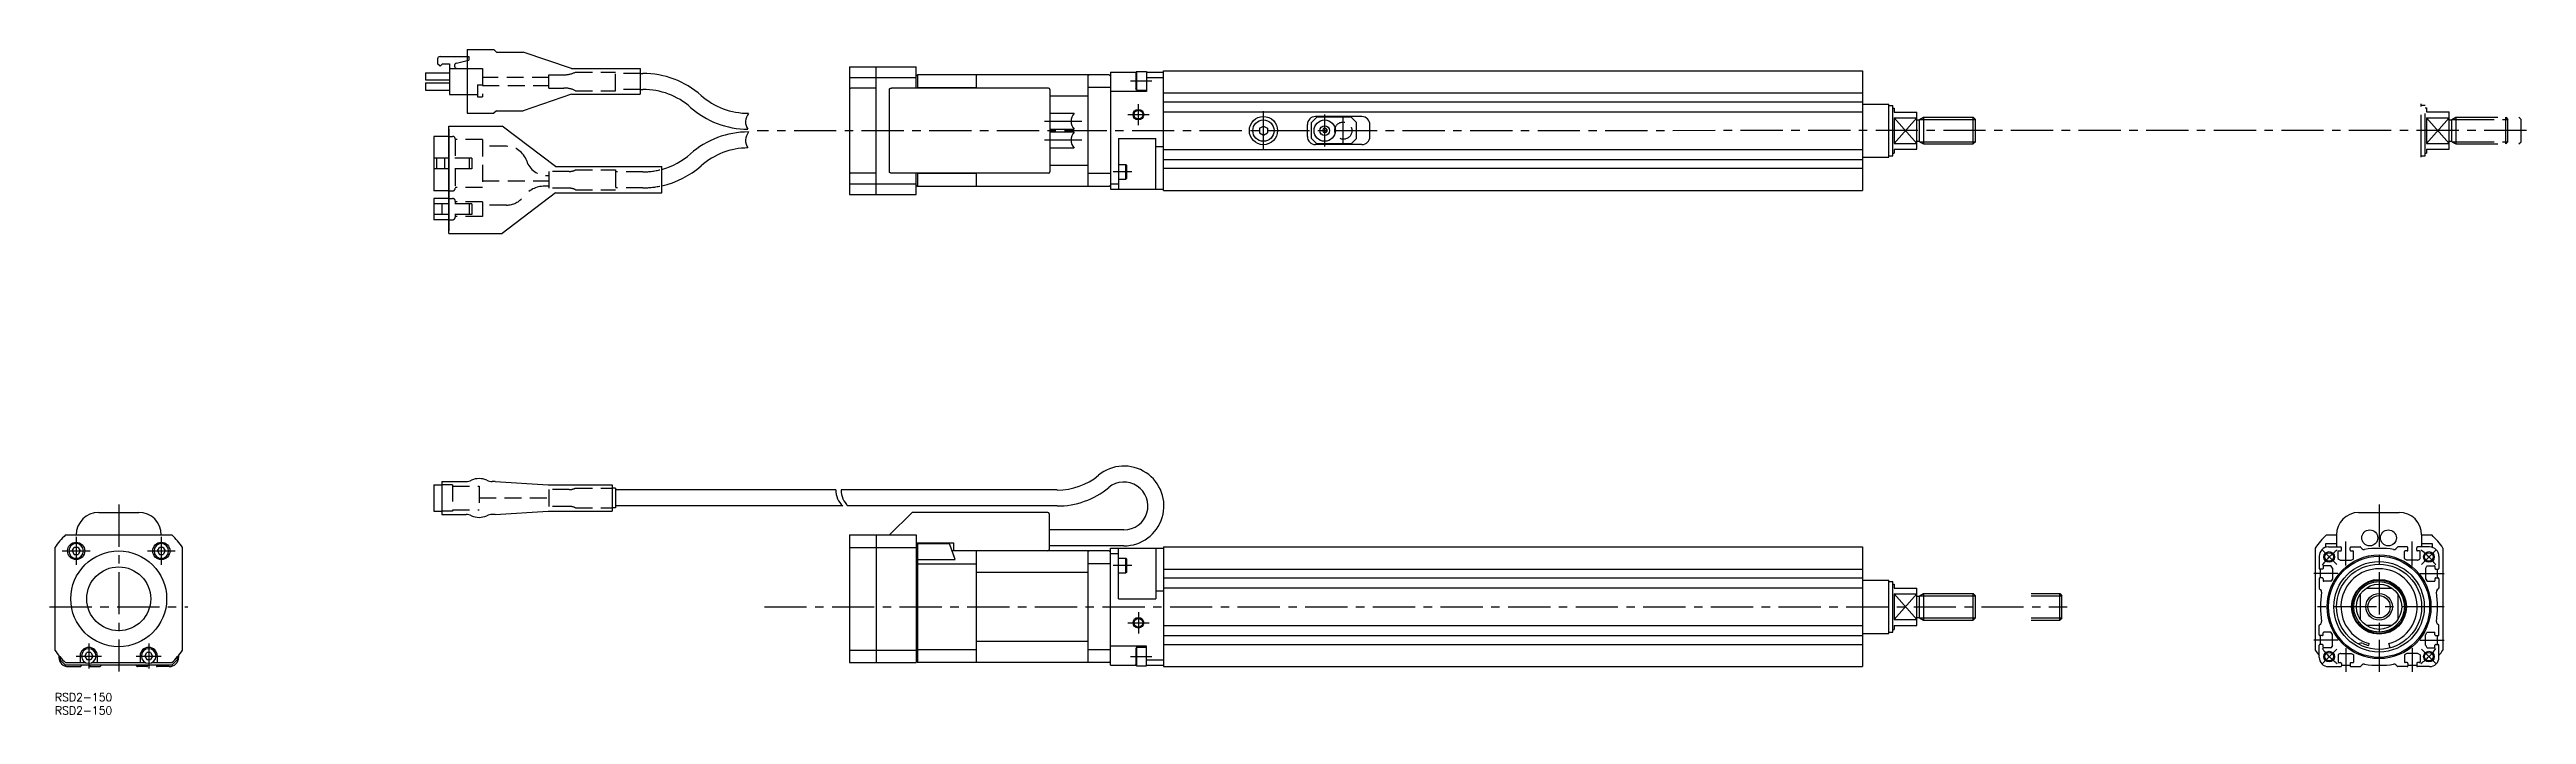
# Model space of a CAD drawing. Extents: x -2 to 929, y -8 to 242.
import ezdxf

# ---------------------------------------------------------------- set-up
doc = ezdxf.new("R2010")
doc.units = 0
doc.header["$LTSCALE"] = 0.5
for name, pattern in [('CENTER', [50.8, 31.75, -6.35, 6.35, -6.35]), ('DASHED', [19.05, 12.7, -6.35]), ('PHANTOM', [63.5, 31.75, -6.35, 6.35, -6.35, 6.35, -6.35])]:
    doc.linetypes.add(name, pattern=pattern)
doc.layers.get('0').update_dxf_attribs({"linetype": 'CONTINUOUS'})
for name, color, linetype in [('MSM_CENTER', 1, 'CENTER'), ('MSM_CONTINUOUS', 7, 'CONTINUOUS'), ('MSM_DASHED', 4, 'DASHED'), ('MSM_IMAGINARY', 6, 'PHANTOM'), ('MSM_NARROW', 5, 'CONTINUOUS'), ('MSM_PART_NUMBER', 7, 'CONTINUOUS')]:
    doc.layers.add(name, color=color, linetype=linetype)
doc.styles.get("Standard").update_dxf_attribs({"font": 'txt.shx', "height": 3, "bigfont": 'bigfont.shx'})

# ---------------------------------------------------------------- blocks, each defined once
blk = doc.blocks.new('*U2')
at = {"layer": 'MSM_PART_NUMBER'}
blk.add_text('RSD2-150', height=3, dxfattribs=at).set_placement((0, -3))
blk = doc.blocks.new('*U3')
at = {"layer": 'MSM_PART_NUMBER'}
blk.add_text('RSD2-150', height=3, dxfattribs=at).set_placement((0, -8))

msp = doc.modelspace()

# ---------------------------------------------------------------- linework, layer by layer
for p, q in [((313.57, 227.05), (313.57, 227.06)), ((313.57, 227.06), (313.57, 227.06)), ((313.57, 227.06), (313.57, 227.06)), ((313.57, 227.06), (313.57, 227.06)), ((313.57, 227.06), (313.57, 227.06)), ((313.57, 227.06), (313.57, 227.06)), ((313.57, 227.06), (313.57, 227.06)), ((313.57, 227.06), (313.58, 227.06)), ((313.57, 227.04), (313.57, 227.05)), ((313.57, 227.05), (313.57, 227.05)), ((313.57, 227.05), (313.57, 227.05)), ((313.57, 227.05), (313.57, 227.05)), ((313.57, 227.05), (313.57, 227.05)), ((313.57, 227.05), (313.57, 227.05)), ((313.57, 227.05), (313.57, 227.05)), ((313.57, 227.05), (313.57, 227.05)), ((313.57, 227.05), (313.57, 227.05)), ((313.57, 227.03), (313.57, 227.04)), ((313.57, 227.04), (313.57, 227.04)), ((313.57, 227.04), (313.57, 227.04)), ((313.57, 227.04), (313.57, 227.04)), ((313.57, 227.04), (313.57, 227.04)), ((313.57, 227.04), (313.57, 227.04)), ((313.57, 227.04), (313.57, 227.04)), ((313.57, 227.04), (313.57, 227.04)), ((313.57, 227.02), (313.57, 227.03)), ((313.57, 227.03), (313.57, 227.03)), ((313.57, 227.03), (313.57, 227.03)), ((313.57, 227.03), (313.57, 227.03)), ((313.57, 227.03), (313.57, 227.03)), ((313.57, 227.03), (313.57, 227.03)), ((313.57, 227.03), (313.57, 227.03)), ((313.57, 227.03), (313.57, 227.03)), ((313.57, 227.03), (313.57, 227.03)), ((313.57, 227.01), (313.57, 227.02)), ((313.57, 227.02), (313.57, 227.02)), ((313.57, 227.02), (313.57, 227.02)), ((313.57, 227.02), (313.57, 227.02)), ((313.57, 227.02), (313.57, 227.02)), ((313.57, 227.02), (313.57, 227.02)), ((313.57, 227.02), (313.57, 227.02)), ((313.57, 227.02), (313.57, 227.02)), ((313.57, 227.02), (313.57, 227.02)), ((313.57, 227), (313.57, 227.01)), ((313.57, 227.01), (313.57, 227.01)), ((313.57, 227.01), (313.57, 227.01)), ((313.57, 227.01), (313.57, 227.01)), ((313.57, 227.01), (313.57, 227.01)), ((313.57, 227.01), (313.57, 227.01)), ((313.57, 227.01), (313.57, 227.01)), ((313.57, 227.01), (313.57, 227.01)), ((313.57, 227), (313.57, 227)), ((313.57, 227), (313.57, 227)), ((313.57, 227), (313.57, 227)), ((313.57, 227), (313.57, 227)), ((313.57, 227), (313.57, 227)), ((313.57, 227), (313.57, 227)), ((313.58, 227.09), (313.58, 227.1)), ((313.58, 227.1), (313.58, 227.1)), ((313.58, 227.1), (313.58, 227.1)), ((313.58, 227.1), (313.58, 227.1)), ((313.58, 227.1), (313.58, 227.1)), ((313.58, 227.1), (313.58, 227.1)), ((313.58, 227.1), (313.58, 227.1)), ((313.58, 227.1), (313.58, 227.1)), ((313.58, 227.1), (313.59, 227.1)), ((313.58, 227.08), (313.58, 227.09)), ((313.58, 227.09), (313.58, 227.09)), ((313.58, 227.09), (313.58, 227.09)), ((313.58, 227.09), (313.58, 227.09)), ((313.58, 227.09), (313.58, 227.09)), ((313.58, 227.09), (313.58, 227.09)), ((313.58, 227.09), (313.58, 227.09)), ((313.58, 227.09), (313.58, 227.09)), ((313.58, 227.07), (313.58, 227.08)), ((313.58, 227.08), (313.58, 227.08)), ((313.58, 227.08), (313.58, 227.08)), ((313.58, 227.08), (313.58, 227.08)), ((313.58, 227.08), (313.58, 227.08)), ((313.58, 227.08), (313.58, 227.08)), ((313.58, 227.08), (313.58, 227.08)), ((313.58, 227.08), (313.58, 227.08)), ((313.58, 227.08), (313.58, 227.08)), ((313.58, 227.06), (313.58, 227.07)), ((313.58, 227.07), (313.58, 227.07)), ((313.58, 227.07), (313.58, 227.07)), ((313.58, 227.07), (313.58, 227.07)), ((313.58, 227.07), (313.58, 227.07)), ((313.58, 227.07), (313.58, 227.07)), ((313.58, 227.07), (313.58, 227.07)), ((313.58, 227.07), (313.58, 227.07)), ((313.58, 227.07), (313.58, 227.07)), ((313.58, 227.06), (313.58, 227.06)), ((313.59, 227.12), (313.59, 227.13)), ((313.59, 227.13), (313.59, 227.13)), ((313.59, 227.13), (313.59, 227.13)), ((313.59, 227.13), (313.59, 227.13)), ((313.59, 227.13), (313.59, 227.13)), ((313.59, 227.13), (313.59, 227.13)), ((313.59, 227.13), (313.59, 227.13)), ((313.59, 227.13), (313.6, 227.13)), ((313.59, 227.11), (313.59, 227.12)), ((313.59, 227.12), (313.59, 227.12)), ((313.59, 227.12), (313.59, 227.12)), ((313.59, 227.12), (313.59, 227.12)), ((313.59, 227.12), (313.59, 227.12)), ((313.59, 227.12), (313.59, 227.12)), ((313.59, 227.12), (313.59, 227.12)), ((313.59, 227.12), (313.59, 227.12)), ((313.59, 227.12), (313.59, 227.12)), ((313.59, 227.1), (313.59, 227.11)), ((313.59, 227.11), (313.59, 227.11)), ((313.59, 227.11), (313.59, 227.11)), ((313.59, 227.11), (313.59, 227.11)), ((313.59, 227.11), (313.59, 227.11)), ((313.59, 227.11), (313.59, 227.11)), ((313.59, 227.11), (313.59, 227.11)), ((313.59, 227.11), (313.59, 227.11)), ((313.59, 227.11), (313.59, 227.11)), ((313.59, 227.11), (313.59, 227.11)), ((313.6, 227.15), (313.6, 227.16)), ((313.6, 227.16), (313.61, 227.16)), ((313.6, 227.14), (313.6, 227.15)), ((313.6, 227.15), (313.6, 227.15)), ((313.6, 227.15), (313.6, 227.15)), ((313.6, 227.15), (313.6, 227.15)), ((313.6, 227.15), (313.6, 227.15)), ((313.6, 227.15), (313.6, 227.15)), ((313.6, 227.15), (313.6, 227.15)), ((313.6, 227.15), (313.6, 227.15)), ((313.6, 227.15), (313.6, 227.15)), ((313.6, 227.15), (313.6, 227.15)), ((313.6, 227.13), (313.6, 227.14)), ((313.6, 227.14), (313.6, 227.14)), ((313.6, 227.14), (313.6, 227.14)), ((313.6, 227.14), (313.6, 227.14)), ((313.6, 227.14), (313.6, 227.14)), ((313.6, 227.14), (313.6, 227.14)), ((313.6, 227.14), (313.6, 227.14)), ((313.6, 227.14), (313.6, 227.14)), ((313.6, 227.14), (313.6, 227.14)), ((313.6, 227.13), (313.6, 227.13)), ((313.61, 227.17), (313.61, 227.18)), ((313.61, 227.18), (313.62, 227.18)), ((313.61, 227.16), (313.61, 227.17)), ((313.61, 227.17), (313.61, 227.17)), ((313.61, 227.17), (313.61, 227.17)), ((313.61, 227.17), (313.61, 227.17)), ((313.61, 227.17), (313.61, 227.17)), ((313.61, 227.17), (313.61, 227.17)), ((313.61, 227.17), (313.61, 227.17)), ((313.61, 227.17), (313.61, 227.17)), ((313.61, 227.17), (313.61, 227.17)), ((313.61, 227.17), (313.61, 227.17)), ((313.61, 227.16), (313.61, 227.16)), ((313.61, 227.16), (313.61, 227.16)), ((313.61, 227.16), (313.61, 227.16)), ((313.61, 227.16), (313.61, 227.16)), ((313.61, 227.16), (313.61, 227.16)), ((313.61, 227.16), (313.61, 227.16)), ((313.61, 227.16), (313.61, 227.16)), ((313.62, 227.18), (313.62, 227.19)), ((313.62, 227.19), (313.62, 227.19)), ((313.62, 227.19), (313.62, 227.19)), ((313.62, 227.19), (313.62, 227.19)), ((313.62, 227.19), (313.62, 227.19)), ((313.62, 227.19), (313.62, 227.19)), ((313.62, 227.19), (313.62, 227.19)), ((313.62, 227.19), (313.62, 227.19)), ((313.62, 227.19), (313.62, 227.19)), ((313.62, 227.19), (313.63, 227.19)), ((313.62, 227.18), (313.62, 227.18)), ((313.62, 227.18), (313.62, 227.18)), ((313.62, 227.18), (313.62, 227.18)), ((313.62, 227.18), (313.62, 227.18)), ((313.62, 227.18), (313.62, 227.18)), ((313.62, 227.18), (313.62, 227.18)), ((313.62, 227.18), (313.62, 227.18)), ((313.62, 227.18), (313.62, 227.18)), ((313.63, 227.2), (313.63, 227.21)), ((313.63, 227.21), (313.63, 227.21)), ((313.63, 227.21), (313.63, 227.21)), ((313.63, 227.21), (313.63, 227.21)), ((313.63, 227.21), (313.63, 227.21)), ((313.63, 227.21), (313.63, 227.21)), ((313.63, 227.21), (313.64, 227.21)), ((313.63, 227.19), (313.63, 227.2)), ((313.63, 227.2), (313.63, 227.2)), ((313.63, 227.2), (313.63, 227.2)), ((313.63, 227.2), (313.63, 227.2)), ((313.63, 227.2), (313.63, 227.2)), ((313.63, 227.2), (313.63, 227.2)), ((313.63, 227.2), (313.63, 227.2)), ((313.63, 227.2), (313.63, 227.2)), ((313.63, 227.2), (313.63, 227.2)), ((313.63, 227.2), (313.63, 227.2)), ((313.64, 227.22), (313.65, 227.23)), ((313.64, 227.21), (313.64, 227.22)), ((313.64, 227.22), (313.64, 227.22)), ((313.64, 227.22), (313.64, 227.22)), ((313.64, 227.22), (313.64, 227.22)), ((313.64, 227.22), (313.64, 227.22)), ((313.64, 227.22), (313.64, 227.22)), ((313.64, 227.22), (313.64, 227.22)), ((313.64, 227.22), (313.64, 227.22)), ((313.64, 227.22), (313.64, 227.22)), ((313.64, 227.22), (313.64, 227.22)), ((313.64, 227.22), (313.64, 227.22)), ((313.64, 227.21), (313.64, 227.21)), ((313.64, 227.21), (313.64, 227.21)), ((313.64, 227.21), (313.64, 227.21)), ((313.65, 227.23), (313.65, 227.24)), ((313.65, 227.24), (313.65, 227.24)), ((313.65, 227.24), (313.65, 227.24)), ((313.65, 227.24), (313.65, 227.24)), ((313.65, 227.24), (313.66, 227.24)), ((313.65, 227.23), (313.65, 227.23)), ((313.65, 227.23), (313.65, 227.23)), ((313.65, 227.23), (313.65, 227.23)), ((313.65, 227.23), (313.65, 227.23)), ((313.65, 227.23), (313.65, 227.23)), ((313.65, 227.23), (313.65, 227.23)), ((313.65, 227.23), (313.65, 227.23)), ((313.65, 227.23), (313.65, 227.23)), ((313.65, 227.23), (313.65, 227.23)), ((313.65, 227.23), (313.65, 227.23)), ((313.66, 227.24), (313.66, 227.25)), ((313.66, 227.25), (313.66, 227.25)), ((313.66, 227.25), (313.66, 227.25)), ((313.66, 227.25), (313.66, 227.25)), ((313.66, 227.25), (313.66, 227.25)), ((313.66, 227.25), (313.66, 227.25)), ((313.66, 227.25), (313.66, 227.25)), ((313.66, 227.25), (313.66, 227.25)), ((313.66, 227.25), (313.67, 227.25)), ((313.66, 227.24), (313.66, 227.24)), ((313.66, 227.24), (313.66, 227.24)), ((313.66, 227.24), (313.66, 227.24)), ((313.66, 227.24), (313.66, 227.24)), ((313.66, 227.24), (313.66, 227.24)), ((313.67, 227.25), (313.67, 227.26)), ((313.67, 227.26), (313.67, 227.26)), ((313.67, 227.26), (313.67, 227.26)), ((313.67, 227.26), (313.67, 227.26)), ((313.67, 227.26), (313.67, 227.26)), ((313.67, 227.26), (313.67, 227.26)), ((313.67, 227.26), (313.67, 227.26)), ((313.67, 227.26), (313.67, 227.26)), ((313.67, 227.26), (313.67, 227.26)), ((313.67, 227.26), (313.68, 227.26)), ((313.67, 227.25), (313.67, 227.25)), ((313.67, 227.25), (313.67, 227.25)), ((313.67, 227.25), (313.67, 227.25)), ((313.68, 227.26), (313.68, 227.27)), ((313.68, 227.27), (313.68, 227.27)), ((313.68, 227.27), (313.68, 227.27)), ((313.68, 227.27), (313.68, 227.27)), ((313.68, 227.27), (313.68, 227.27)), ((313.68, 227.27), (313.68, 227.27)), ((313.68, 227.27), (313.68, 227.27)), ((313.68, 227.27), (313.68, 227.27)), ((313.68, 227.27), (313.68, 227.27)), ((313.68, 227.27), (313.68, 227.27)), ((313.68, 227.27), (313.68, 227.27)), ((313.68, 227.27), (313.69, 227.27)), ((313.68, 227.26), (313.68, 227.26)), ((313.69, 227.28), (313.69, 227.29)), ((313.69, 227.29), (313.7, 227.29)), ((313.69, 227.27), (313.69, 227.28)), ((313.69, 227.28), (313.69, 227.28)), ((313.69, 227.28), (313.69, 227.28)), ((313.69, 227.28), (313.69, 227.28)), ((313.69, 227.28), (313.69, 227.28)), ((313.69, 227.28), (313.69, 227.28)), ((313.69, 227.28), (313.69, 227.28)), ((313.69, 227.28), (313.69, 227.28)), ((313.69, 227.28), (313.69, 227.28)), ((313.69, 227.28), (313.69, 227.28)), ((313.69, 227.28), (313.69, 227.28)), ((313.7, 227.29), (313.71, 227.3)), ((313.7, 227.29), (313.7, 227.29)), ((313.7, 227.29), (313.7, 227.29)), ((313.7, 227.29), (313.7, 227.29)), ((313.7, 227.29), (313.7, 227.29)), ((313.7, 227.29), (313.7, 227.29)), ((313.7, 227.29), (313.7, 227.29)), ((313.7, 227.29), (313.7, 227.29)), ((313.7, 227.29), (313.7, 227.29)), ((313.7, 227.29), (313.7, 227.29)), ((313.7, 227.29), (313.7, 227.29)), ((313.7, 227.29), (313.7, 227.29)), ((313.71, 227.3), (313.72, 227.31)), ((313.71, 227.3), (313.71, 227.3)), ((313.71, 227.3), (313.71, 227.3)), ((313.71, 227.3), (313.71, 227.3)), ((313.71, 227.3), (313.71, 227.3)), ((313.71, 227.3), (313.71, 227.3)), ((313.71, 227.3), (313.71, 227.3)), ((313.71, 227.3), (313.71, 227.3)), ((313.71, 227.3), (313.71, 227.3)), ((313.71, 227.3), (313.71, 227.3)), ((313.71, 227.3), (313.71, 227.3)), ((313.71, 227.3), (313.71, 227.3)), ((313.72, 227.31), (313.72, 227.31)), ((313.72, 227.31), (313.72, 227.31)), ((313.72, 227.31), (313.72, 227.31)), ((313.72, 227.31), (313.72, 227.31)), ((313.72, 227.31), (313.72, 227.31)), ((313.72, 227.31), (313.72, 227.31)), ((313.72, 227.31), (313.72, 227.31)), ((313.72, 227.31), (313.72, 227.31)), ((313.72, 227.31), (313.72, 227.31)), ((313.72, 227.31), (313.72, 227.31)), ((313.72, 227.31), (313.72, 227.31)), ((313.72, 227.31), (313.73, 227.31)), ((313.73, 227.31), (313.73, 227.32)), ((313.73, 227.32), (313.73, 227.32)), ((313.73, 227.32), (313.73, 227.32)), ((313.73, 227.32), (313.73, 227.32)), ((313.73, 227.32), (313.73, 227.32)), ((313.73, 227.32), (313.73, 227.32)), ((313.73, 227.32), (313.73, 227.32)), ((313.73, 227.32), (313.73, 227.32)), ((313.73, 227.32), (313.73, 227.32)), ((313.73, 227.32), (313.73, 227.32)), ((313.73, 227.32), (313.73, 227.32)), ((313.73, 227.32), (313.74, 227.32)), ((313.74, 227.32), (313.74, 227.33)), ((313.74, 227.33), (313.74, 227.33)), ((313.74, 227.33), (313.74, 227.33)), ((313.74, 227.33), (313.74, 227.33)), ((313.74, 227.33), (313.74, 227.33)), ((313.74, 227.33), (313.74, 227.33)), ((313.74, 227.33), (313.74, 227.33)), ((313.74, 227.33), (313.74, 227.33)), ((313.74, 227.33), (313.74, 227.33)), ((313.74, 227.33), (313.75, 227.33)), ((313.74, 227.32), (313.74, 227.32)), ((313.75, 227.33), (313.75, 227.34)), ((313.75, 227.34), (313.75, 227.34)), ((313.75, 227.34), (313.75, 227.34)), ((313.75, 227.34), (313.75, 227.34)), ((313.75, 227.34), (313.75, 227.34)), ((313.75, 227.34), (313.75, 227.34)), ((313.75, 227.34), (313.76, 227.34)), ((313.75, 227.33), (313.75, 227.33)), ((313.75, 227.33), (313.75, 227.33)), ((313.75, 227.33), (313.75, 227.33)), ((313.75, 227.33), (313.75, 227.33)), ((313.76, 227.34), (313.76, 227.35)), ((313.76, 227.35), (313.76, 227.35)), ((313.76, 227.35), (313.76, 227.35)), ((313.76, 227.35), (313.77, 227.35)), ((313.76, 227.34), (313.76, 227.34)), ((313.76, 227.34), (313.76, 227.34)), ((313.76, 227.34), (313.76, 227.34)), ((313.76, 227.34), (313.76, 227.34)), ((313.76, 227.34), (313.76, 227.34)), ((313.76, 227.34), (313.76, 227.34)), ((313.76, 227.34), (313.76, 227.34)), ((313.77, 227.35), (313.78, 227.36)), ((313.77, 227.35), (313.77, 227.35)), ((313.77, 227.35), (313.77, 227.35)), ((313.77, 227.35), (313.77, 227.35)), ((313.77, 227.35), (313.77, 227.35)), ((313.77, 227.35), (313.77, 227.35)), ((313.77, 227.35), (313.77, 227.35)), ((313.77, 227.35), (313.77, 227.35)), ((313.77, 227.35), (313.77, 227.35)), ((313.77, 227.35), (313.77, 227.35)), ((313.77, 227.35), (313.77, 227.35)), ((313.78, 227.36), (313.78, 227.36)), ((313.78, 227.36), (313.78, 227.36)), ((313.78, 227.36), (313.78, 227.36)), ((313.78, 227.36), (313.78, 227.36)), ((313.78, 227.36), (313.78, 227.36)), ((313.78, 227.36), (313.78, 227.36)), ((313.78, 227.36), (313.78, 227.36)), ((313.78, 227.36), (313.78, 227.36)), ((313.78, 227.36), (313.78, 227.36)), ((313.78, 227.36), (313.79, 227.36)), ((313.79, 227.36), (313.79, 227.37)), ((313.79, 227.37), (313.79, 227.37)), ((313.79, 227.37), (313.79, 227.37)), ((313.79, 227.37), (313.79, 227.37)), ((313.79, 227.37), (313.79, 227.37)), ((313.79, 227.37), (313.79, 227.37)), ((313.79, 227.37), (313.8, 227.37)), ((313.79, 227.36), (313.79, 227.36)), ((313.79, 227.36), (313.79, 227.36)), ((313.79, 227.36), (313.79, 227.36)), ((313.79, 227.36), (313.79, 227.36)), ((313.8, 227.37), (313.81, 227.38)), ((313.8, 227.37), (313.8, 227.37)), ((313.8, 227.37), (313.8, 227.37)), ((313.8, 227.37), (313.8, 227.37)), ((313.8, 227.37), (313.8, 227.37)), ((313.8, 227.37), (313.8, 227.37)), ((313.8, 227.37), (313.8, 227.37)), ((313.8, 227.37), (313.8, 227.37)), ((313.8, 227.37), (313.8, 227.37)), ((313.8, 227.37), (313.8, 227.37)), ((313.81, 227.38), (313.81, 227.38)), ((313.81, 227.38), (313.81, 227.38)), ((313.81, 227.38), (313.81, 227.38)), ((313.81, 227.38), (313.81, 227.38)), ((313.81, 227.38), (313.81, 227.38)), ((313.81, 227.38), (313.81, 227.38)), ((313.81, 227.38), (313.81, 227.38)), ((313.81, 227.38), (313.81, 227.38)), ((313.81, 227.38), (313.81, 227.38)), ((313.81, 227.38), (313.81, 227.38)), ((313.81, 227.38), (313.82, 227.38)), ((313.82, 227.38), (313.82, 227.39)), ((313.82, 227.39), (313.82, 227.39)), ((313.82, 227.39), (313.82, 227.39)), ((313.82, 227.39), (313.82, 227.39)), ((313.82, 227.39), (313.82, 227.39)), ((313.82, 227.39), (313.83, 227.39)), ((313.82, 227.38), (313.82, 227.38)), ((313.82, 227.38), (313.82, 227.38)), ((313.82, 227.38), (313.82, 227.38)), ((313.82, 227.38), (313.82, 227.38)), ((313.83, 227.39), (313.83, 227.39)), ((313.83, 227.39), (313.83, 227.39)), ((313.83, 227.39), (313.83, 227.39)), ((313.83, 227.39), (313.83, 227.39)), ((313.83, 227.39), (313.83, 227.39)), ((313.83, 227.39), (313.83, 227.39)), ((313.83, 227.39), (313.83, 227.39)), ((313.83, 227.39), (313.83, 227.39)), ((313.83, 227.39), (313.83, 227.39)), ((313.83, 227.39), (313.84, 227.39)), ((313.84, 227.39), (313.84, 227.4)), ((313.84, 227.4), (313.84, 227.4)), ((313.84, 227.4), (313.84, 227.4)), ((313.84, 227.4), (313.84, 227.4)), ((313.84, 227.4), (313.84, 227.4)), ((313.84, 227.4), (313.84, 227.4)), ((313.84, 227.4), (313.84, 227.4)), ((313.84, 227.4), (313.84, 227.4)), ((313.84, 227.4), (313.85, 227.4)), ((313.84, 227.39), (313.84, 227.39)), ((313.85, 227.4), (313.86, 227.41)), ((313.85, 227.4), (313.85, 227.4)), ((313.85, 227.4), (313.85, 227.4)), ((313.85, 227.4), (313.85, 227.4)), ((313.85, 227.4), (313.85, 227.4)), ((313.85, 227.4), (313.85, 227.4)), ((313.85, 227.4), (313.85, 227.4)), ((313.85, 227.4), (313.85, 227.4)), ((313.85, 227.4), (313.85, 227.4)), ((313.85, 227.4), (313.85, 227.4)), ((313.86, 227.41), (313.86, 227.41)), ((313.86, 227.41), (313.86, 227.41)), ((313.86, 227.41), (313.86, 227.41)), ((313.86, 227.41), (313.86, 227.41)), ((313.86, 227.41), (313.86, 227.41)), ((313.86, 227.41), (313.86, 227.41)), ((313.86, 227.41), (313.86, 227.41)), ((313.86, 227.41), (313.86, 227.41)), ((313.86, 227.41), (313.87, 227.41)), ((313.87, 227.41), (313.88, 227.42)), ((313.87, 227.41), (313.87, 227.41)), ((313.87, 227.41), (313.87, 227.41)), ((313.87, 227.41), (313.87, 227.41)), ((313.87, 227.41), (313.87, 227.41)), ((313.87, 227.41), (313.87, 227.41)), ((313.87, 227.41), (313.87, 227.41)), ((313.87, 227.41), (313.87, 227.41)), ((313.87, 227.41), (313.87, 227.41)), ((313.87, 227.41), (313.87, 227.41)), ((313.88, 227.42), (313.88, 227.42)), ((313.88, 227.42), (313.88, 227.42)), ((313.88, 227.42), (313.88, 227.42)), ((313.88, 227.42), (313.88, 227.42)), ((313.88, 227.42), (313.88, 227.42)), ((313.88, 227.42), (313.88, 227.42)), ((313.88, 227.42), (313.88, 227.42)), ((313.88, 227.42), (313.88, 227.42)), ((313.88, 227.42), (313.88, 227.42)), ((313.88, 227.42), (313.89, 227.42)), ((313.89, 227.42), (313.9, 227.43)), ((313.89, 227.42), (313.89, 227.42)), ((313.89, 227.42), (313.89, 227.42)), ((313.89, 227.42), (313.89, 227.42)), ((313.89, 227.42), (313.89, 227.42)), ((313.89, 227.42), (313.89, 227.42)), ((313.89, 227.42), (313.89, 227.42)), ((313.89, 227.42), (313.89, 227.42)), ((313.89, 227.42), (313.89, 227.42)), ((313.9, 227.43), (313.9, 227.43)), ((313.9, 227.43), (313.9, 227.43)), ((313.9, 227.43), (313.9, 227.43)), ((313.9, 227.43), (313.9, 227.43)), ((313.9, 227.43), (313.9, 227.43)), ((313.9, 227.43), (313.9, 227.43)), ((313.9, 227.43), (313.9, 227.43)), ((313.9, 227.43), (313.9, 227.43)), ((313.9, 227.43), (313.9, 227.43)), ((313.9, 227.43), (313.91, 227.43)), ((313.91, 227.43), (313.91, 227.43)), ((313.91, 227.43), (313.91, 227.43)), ((313.91, 227.43), (313.91, 227.43)), ((313.91, 227.43), (313.91, 227.43)), ((313.91, 227.43), (313.91, 227.43)), ((313.91, 227.43), (313.91, 227.43)), ((313.91, 227.43), (313.91, 227.43)), ((313.91, 227.43), (313.91, 227.43)), ((313.91, 227.43), (313.92, 227.43)), ((313.92, 227.43), (313.92, 227.44)), ((313.92, 227.44), (313.92, 227.44)), ((313.92, 227.44), (313.92, 227.44)), ((313.92, 227.44), (313.92, 227.44)), ((313.92, 227.44), (313.92, 227.44)), ((313.92, 227.44), (313.92, 227.44)), ((313.92, 227.44), (313.92, 227.44)), ((313.92, 227.44), (313.92, 227.44)), ((313.92, 227.44), (313.93, 227.44)), ((313.92, 227.43), (313.92, 227.43)), ((313.93, 227.44), (313.93, 227.44)), ((313.93, 227.44), (313.93, 227.44)), ((313.93, 227.44), (313.93, 227.44)), ((313.93, 227.44), (313.93, 227.44)), ((313.93, 227.44), (313.93, 227.44)), ((313.93, 227.44), (313.93, 227.44)), ((313.93, 227.44), (313.93, 227.44)), ((313.93, 227.44), (313.93, 227.44)), ((313.93, 227.44), (313.94, 227.44)), ((313.94, 227.44), (313.94, 227.45)), ((313.94, 227.45), (313.94, 227.45)), ((313.94, 227.45), (313.94, 227.45)), ((313.94, 227.45), (313.95, 227.45)), ((313.94, 227.44), (313.94, 227.44)), ((313.94, 227.44), (313.94, 227.44)), ((313.94, 227.44), (313.94, 227.44)), ((313.94, 227.44), (313.94, 227.44)), ((313.94, 227.44), (313.94, 227.44)), ((313.95, 227.45), (313.95, 227.45)), ((313.95, 227.45), (313.95, 227.45)), ((313.95, 227.45), (313.95, 227.45)), ((313.95, 227.45), (313.95, 227.45)), ((313.95, 227.45), (313.95, 227.45)), ((313.95, 227.45), (313.95, 227.45)), ((313.95, 227.45), (313.95, 227.45)), ((313.95, 227.45), (313.95, 227.45)), ((313.95, 227.45), (313.95, 227.45)), ((313.95, 227.45), (313.96, 227.45)), ((313.96, 227.45), (313.96, 227.45)), ((313.96, 227.45), (313.96, 227.45)), ((313.96, 227.45), (313.96, 227.45)), ((313.96, 227.45), (313.96, 227.45)), ((313.96, 227.45), (313.96, 227.45)), ((313.96, 227.45), (313.96, 227.45)), ((313.96, 227.45), (313.96, 227.45)), ((313.96, 227.45), (313.96, 227.45)), ((313.96, 227.45), (313.97, 227.45)), ((313.97, 227.45), (313.97, 227.46)), ((313.97, 227.46), (313.97, 227.46)), ((313.97, 227.46), (313.97, 227.46)), ((313.97, 227.46), (313.97, 227.46)), ((313.97, 227.46), (313.97, 227.46)), ((313.97, 227.46), (313.97, 227.46)), ((313.97, 227.46), (313.98, 227.46)), ((313.97, 227.45), (313.97, 227.45)), ((313.97, 227.45), (313.97, 227.45)), ((313.98, 227.46), (313.98, 227.46)), ((313.98, 227.46), (313.98, 227.46)), ((313.98, 227.46), (313.98, 227.46)), ((313.98, 227.46), (313.98, 227.46)), ((313.98, 227.46), (313.98, 227.46)), ((313.98, 227.46), (313.98, 227.46)), ((313.98, 227.46), (313.98, 227.46)), ((313.98, 227.46), (313.98, 227.46)), ((313.98, 227.46), (313.99, 227.46)), ((313.99, 227.46), (313.99, 227.46)), ((313.99, 227.46), (313.99, 227.46)), ((313.99, 227.46), (313.99, 227.46)), ((313.99, 227.46), (313.99, 227.46)), ((313.99, 227.46), (313.99, 227.46)), ((313.99, 227.46), (313.99, 227.46)), ((313.99, 227.46), (313.99, 227.46)), ((313.99, 227.46), (313.99, 227.46)), ((313.99, 227.46), (314, 227.46)), ((314, 227.46), (314, 227.47)), ((314, 227.47), (314, 227.47)), ((314, 227.47), (314, 227.47)), ((314, 227.47), (314, 227.47)), ((314, 227.47), (314, 227.47)), ((314, 227.47), (314, 227.47)), ((314, 227.47), (314.01, 227.47)), ((314, 227.46), (314, 227.46)), ((314, 227.46), (314, 227.46)), ((314.01, 227.47), (314.01, 227.47)), ((314.01, 227.47), (314.01, 227.47)), ((314.01, 227.47), (314.01, 227.47)), ((314.01, 227.47), (314.01, 227.47)), ((314.01, 227.47), (314.01, 227.47)), ((314.01, 227.47), (314.01, 227.47)), ((314.01, 227.47), (314.01, 227.47)), ((314.01, 227.47), (314.01, 227.47)), ((314.01, 227.47), (314.02, 227.47)), ((314.02, 227.47), (314.02, 227.47)), ((314.02, 227.47), (314.02, 227.47)), ((314.02, 227.47), (314.02, 227.47)), ((314.02, 227.47), (314.02, 227.47)), ((314.02, 227.47), (314.02, 227.47)), ((314.02, 227.47), (314.02, 227.47)), ((314.02, 227.47), (314.02, 227.47)), ((314.02, 227.47), (314.02, 227.47)), ((314.02, 227.47), (314.03, 227.47)), ((314.03, 227.47), (314.03, 227.48)), ((314.03, 227.48), (314.04, 227.48)), ((314.03, 227.47), (314.03, 227.47)), ((314.03, 227.47), (314.03, 227.47)), ((314.03, 227.47), (314.03, 227.47)), ((314.03, 227.47), (314.03, 227.47)), ((314.03, 227.47), (314.03, 227.47)), ((314.03, 227.47), (314.03, 227.47)), ((314.03, 227.47), (314.03, 227.47)), ((314.04, 227.48), (314.04, 227.48)), ((314.04, 227.48), (314.04, 227.48)), ((314.04, 227.48), (314.04, 227.48)), ((314.04, 227.48), (314.04, 227.48)), ((314.04, 227.48), (314.04, 227.48)), ((314.04, 227.48), (314.04, 227.48)), ((314.04, 227.48), (314.04, 227.48)), ((314.04, 227.48), (314.04, 227.48)), ((314.04, 227.48), (314.05, 227.48)), ((314.05, 227.48), (314.05, 227.48)), ((314.05, 227.48), (314.05, 227.48)), ((314.05, 227.48), (314.05, 227.48)), ((314.05, 227.48), (314.05, 227.48)), ((314.05, 227.48), (314.05, 227.48)), ((314.05, 227.48), (314.05, 227.48)), ((314.05, 227.48), (314.05, 227.48)), ((314.05, 227.48), (314.05, 227.48)), ((314.05, 227.48), (314.06, 227.48)), ((314.06, 227.48), (314.06, 227.48)), ((314.06, 227.48), (314.06, 227.48)), ((314.06, 227.48), (314.06, 227.48)), ((314.06, 227.48), (314.06, 227.48)), ((314.06, 227.48), (314.06, 227.48)), ((314.06, 227.48), (314.06, 227.48)), ((314.06, 227.48), (314.06, 227.48)), ((314.06, 227.48), (314.06, 227.48)), ((314.06, 227.48), (314.07, 227.48)), ((314.07, 227.48), (314.08, 227.49)), ((314.07, 227.48), (314.07, 227.48)), ((314.07, 227.48), (314.07, 227.48)), ((314.07, 227.48), (314.07, 227.48)), ((314.07, 227.48), (314.07, 227.48)), ((314.07, 227.48), (314.07, 227.48)), ((314.07, 227.48), (314.07, 227.48)), ((314.07, 227.48), (314.07, 227.48)), ((314.07, 227.48), (314.07, 227.48)), ((314.08, 227.49), (314.08, 227.49)), ((314.08, 227.49), (314.08, 227.49)), ((314.08, 227.49), (314.08, 227.49)), ((314.08, 227.49), (314.08, 227.49)), ((314.08, 227.49), (314.08, 227.49)), ((314.08, 227.49), (314.08, 227.49)), ((314.08, 227.49), (314.08, 227.49)), ((314.08, 227.49), (314.08, 227.49)), ((314.08, 227.49), (314.09, 227.49)), ((314.09, 227.49), (314.09, 227.49)), ((314.09, 227.49), (314.09, 227.49)), ((314.09, 227.49), (314.09, 227.49)), ((314.09, 227.49), (314.09, 227.49)), ((314.09, 227.49), (314.09, 227.49)), ((314.09, 227.49), (314.09, 227.49)), ((314.09, 227.49), (314.09, 227.49)), ((314.09, 227.49), (314.09, 227.49)), ((314.09, 227.49), (314.1, 227.49)), ((314.1, 227.49), (314.1, 227.49)), ((314.1, 227.49), (314.1, 227.49)), ((314.1, 227.49), (314.1, 227.49)), ((314.1, 227.49), (314.1, 227.49)), ((314.1, 227.49), (314.1, 227.49)), ((314.1, 227.49), (314.1, 227.49)), ((314.1, 227.49), (314.1, 227.49)), ((314.1, 227.49), (314.1, 227.49)), ((314.1, 227.49), (314.11, 227.49)), ((314.11, 227.49), (314.11, 227.49)), ((314.11, 227.49), (314.11, 227.49)), ((314.11, 227.49), (314.11, 227.49)), ((314.11, 227.49), (314.11, 227.49)), ((314.11, 227.49), (314.11, 227.49)), ((314.11, 227.49), (314.11, 227.49)), ((314.11, 227.49), (314.11, 227.49)), ((314.11, 227.49), (314.12, 227.49)), ((314.12, 227.49), (314.12, 227.49)), ((314.12, 227.49), (314.12, 227.49)), ((314.12, 227.49), (314.12, 227.49)), ((314.12, 227.49), (314.12, 227.49)), ((314.12, 227.49), (314.12, 227.49)), ((314.12, 227.49), (314.12, 227.49)), ((314.12, 227.49), (314.12, 227.49)), ((314.12, 227.49), (314.12, 227.49)), ((314.12, 227.49), (314.13, 227.49)), ((314.13, 227.49), (314.13, 227.5)), ((314.13, 227.5), (314.13, 227.5)), ((314.13, 227.5), (314.13, 227.5)), ((314.13, 227.5), (314.13, 227.5)), ((314.13, 227.5), (314.13, 227.5)), ((314.13, 227.5), (314.14, 227.5)), ((314.13, 227.49), (314.13, 227.49)), ((314.13, 227.49), (314.13, 227.49)), ((314.13, 227.49), (314.13, 227.49)), ((314.14, 227.5), (314.14, 227.5)), ((314.14, 227.5), (314.14, 227.5)), ((314.14, 227.5), (314.14, 227.5)), ((314.14, 227.5), (314.14, 227.5)), ((314.14, 227.5), (314.14, 227.5)), ((314.14, 227.5), (314.14, 227.5)), ((314.14, 227.5), (314.14, 227.5)), ((314.14, 227.5), (314.14, 227.5)), ((314.14, 227.5), (314.15, 227.5)), ((314.15, 227.5), (314.15, 227.5)), ((314.15, 227.5), (314.15, 227.5)), ((314.15, 227.5), (314.15, 227.5)), ((314.15, 227.5), (314.15, 227.5)), ((314.15, 227.5), (314.15, 227.5)), ((314.15, 227.5), (314.15, 227.5)), ((314.15, 227.5), (314.15, 227.5)), ((314.15, 227.5), (314.16, 227.5)), ((314.16, 227.5), (314.16, 227.5)), ((314.16, 227.5), (314.16, 227.5)), ((314.16, 227.5), (314.16, 227.5)), ((314.16, 227.5), (314.16, 227.5)), ((314.16, 227.5), (314.16, 227.5)), ((314.16, 227.5), (314.16, 227.5)), ((314.16, 227.5), (314.16, 227.5)), ((314.16, 227.5), (314.16, 227.5)), ((314.16, 227.5), (314.17, 227.5)), ((314.17, 227.5), (314.17, 227.5)), ((314.17, 227.5), (314.17, 227.5)), ((314.17, 227.5), (314.17, 227.5)), ((314.17, 227.5), (314.17, 227.5)), ((314.17, 227.5), (314.17, 227.5)), ((314.17, 227.5), (314.17, 227.5)), ((314.17, 227.5), (314.17, 227.5)), ((314.17, 227.5), (314.17, 227.5)), ((314.17, 227.5), (314.18, 227.5)), ((314.18, 227.5), (314.18, 227.5)), ((314.18, 227.5), (314.18, 227.5)), ((314.18, 227.5), (314.18, 227.5)), ((314.18, 227.5), (314.18, 227.5)), ((314.18, 227.5), (314.18, 227.5)), ((314.18, 227.5), (314.18, 227.5)), ((314.18, 227.5), (314.18, 227.5)), ((314.18, 227.5), (314.19, 227.5)), ((314.19, 227.5), (314.19, 227.5)), ((314.19, 227.5), (314.19, 227.5)), ((314.19, 227.5), (314.19, 227.5)), ((314.19, 227.5), (314.19, 227.5)), ((314.19, 227.5), (314.19, 227.5)), ((314.19, 227.5), (314.19, 227.5)), ((314.19, 227.5), (314.19, 227.5)), ((314.19, 227.5), (314.19, 227.5)), ((314.19, 227.5), (314.2, 227.5)), ((314.2, 227.5), (314.2, 227.5)), ((314.2, 227.5), (314.2, 227.5)), ((314.2, 227.5), (314.2, 227.5)), ((314.2, 227.5), (314.2, 227.5)), ((314.2, 227.5), (314.2, 227.5)), ((314.2, 227.5), (314.2, 227.5)), ((314.2, 227.5), (314.2, 227.5)), ((314.2, 227.5), (314.2, 227.5)), ((314.2, 227.5), (314.21, 227.5)), ((314.21, 227.5), (314.21, 227.5)), ((314.21, 227.5), (314.21, 227.5)), ((314.21, 227.5), (314.21, 227.5)), ((314.21, 227.5), (314.21, 227.5)), ((314.21, 227.5), (314.21, 227.5)), ((314.21, 227.5), (314.21, 227.5)), ((314.21, 227.5), (314.21, 227.5)), ((314.21, 227.5), (314.21, 227.5)), ((314.21, 227.5), (314.22, 227.5)), ((314.22, 227.5), (314.22, 227.5)), ((314.22, 227.5), (314.22, 227.5)), ((314.22, 227.5), (314.22, 227.5)), ((314.22, 227.5), (314.22, 227.5)), ((314.22, 227.5), (314.22, 227.5)), ((314.22, 227.5), (314.22, 227.5)), ((314.22, 227.5), (314.22, 227.5)), ((314.22, 227.5), (314.23, 227.5)), ((314.23, 227.5), (314.23, 227.51)), ((314.23, 227.51), (314.24, 227.51)), ((314.23, 227.5), (314.23, 227.5)), ((314.23, 227.5), (314.23, 227.5)), ((314.23, 227.5), (314.23, 227.5)), ((314.23, 227.5), (314.23, 227.5)), ((314.23, 227.5), (314.23, 227.5)), ((314.23, 227.5), (314.23, 227.5)), ((314.23, 227.5), (314.23, 227.5)), ((314.24, 227.51), (314.24, 227.51)), ((314.24, 227.51), (314.24, 227.51)), ((314.24, 227.51), (314.24, 227.51)), ((314.24, 227.51), (314.24, 227.51)), ((314.24, 227.51), (314.24, 227.51)), ((314.24, 227.51), (314.24, 227.51)), ((314.24, 227.51), (314.24, 227.51)), ((314.24, 227.51), (314.24, 227.51)), ((314.24, 227.51), (314.25, 227.51)), ((314.25, 227.51), (314.25, 227.51)), ((314.25, 227.51), (314.25, 227.51)), ((314.25, 227.51), (314.25, 227.51)), ((314.25, 227.51), (314.25, 227.51)), ((314.25, 227.51), (314.25, 227.51)), ((314.25, 227.51), (314.25, 227.51)), ((314.25, 227.51), (314.25, 227.51)), ((314.25, 227.51), (314.26, 227.51)), ((314.26, 227.51), (314.26, 227.51)), ((314.26, 227.51), (314.26, 227.51)), ((314.26, 227.51), (314.26, 227.51)), ((314.26, 227.51), (314.26, 227.51)), ((314.26, 227.51), (314.26, 227.51)), ((314.26, 227.51), (314.26, 227.51)), ((314.26, 227.51), (314.26, 227.51)), ((314.26, 227.51), (314.26, 227.51)), ((314.26, 227.51), (314.27, 227.51)), ((314.27, 227.51), (314.27, 227.51)), ((314.27, 227.51), (314.27, 227.51)), ((314.27, 227.51), (314.27, 227.51)), ((314.27, 227.51), (314.27, 227.51)), ((314.27, 227.51), (314.27, 227.51)), ((314.27, 227.51), (314.27, 227.51)), ((314.27, 227.51), (314.27, 227.51)), ((314.27, 227.51), (314.28, 227.51)), ((314.28, 227.51), (314.28, 227.51)), ((313.57, 196), (313.57, 196.01)), ((313.57, 196.01), (313.57, 196.01)), ((313.57, 196.01), (313.57, 196.01)), ((313.57, 196.01), (313.57, 196.01)), ((313.57, 196.01), (313.57, 196.01)), ((313.57, 196.01), (313.57, 196.01)), ((313.57, 196.01), (313.57, 196.01)), ((313.57, 196.01), (313.57, 196.01)), ((313.57, 196.01), (313.57, 196.01)), ((313.57, 196.01), (313.57, 196.01)), ((313.57, 195.99), (313.57, 196)), ((313.57, 196), (313.57, 196)), ((313.57, 196), (313.57, 196)), ((313.57, 196), (313.57, 196)), ((313.57, 196), (313.57, 196)), ((313.57, 196), (313.57, 196)), ((313.57, 196), (313.57, 196)), ((313.57, 196), (313.57, 196)), ((313.57, 196), (313.57, 196)), ((313.57, 196), (313.57, 196)), ((313.57, 195.98), (313.57, 195.99)), ((313.57, 195.99), (313.57, 195.99)), ((313.57, 195.99), (313.57, 195.99)), ((313.57, 195.99), (313.57, 195.99)), ((313.57, 195.99), (313.57, 195.99)), ((313.57, 195.99), (313.57, 195.99)), ((313.57, 195.99), (313.57, 195.99)), ((313.57, 195.99), (313.57, 195.99)), ((313.57, 195.99), (313.57, 195.99)), ((313.57, 195.99), (313.57, 195.99)), ((313.57, 195.97), (313.57, 195.98)), ((313.57, 195.98), (313.57, 195.98)), ((313.57, 195.98), (313.57, 195.98)), ((313.57, 195.98), (313.57, 195.98)), ((313.57, 195.98), (313.57, 195.98)), ((313.57, 195.98), (313.57, 195.98)), ((313.57, 195.98), (313.57, 195.98)), ((313.57, 195.98), (313.57, 195.98)), ((313.57, 195.98), (313.57, 195.98)), ((313.57, 195.98), (313.57, 195.98)), ((313.57, 195.98), (313.57, 195.98)), ((313.57, 195.96), (313.57, 195.97)), ((313.57, 195.97), (313.57, 195.97)), ((313.57, 195.97), (313.57, 195.97)), ((313.57, 195.97), (313.57, 195.97)), ((313.57, 195.97), (313.57, 195.97)), ((313.57, 195.97), (313.57, 195.97)), ((313.57, 195.97), (313.57, 195.97)), ((313.57, 195.97), (313.57, 195.97)), ((313.57, 195.97), (313.57, 195.97)), ((313.57, 195.97), (313.57, 195.97)), ((313.57, 195.97), (313.57, 195.97)), ((313.57, 195.95), (313.57, 195.96)), ((313.57, 195.96), (313.57, 195.96)), ((313.57, 195.96), (313.57, 195.96)), ((313.57, 195.96), (313.57, 195.96)), ((313.57, 195.96), (313.57, 195.96)), ((313.57, 195.96), (313.57, 195.96)), ((313.57, 195.96), (313.57, 195.96)), ((313.57, 195.96), (313.57, 195.96)), ((313.57, 195.96), (313.57, 195.96)), ((313.57, 195.96), (313.57, 195.96)), ((313.58, 195.95), (313.57, 195.95)), ((313.57, 195.95), (313.57, 195.95)), ((313.57, 195.95), (313.57, 195.95)), ((313.57, 195.95), (313.57, 195.95)), ((313.57, 195.95), (313.57, 195.95)), ((313.57, 195.95), (313.57, 195.95)), ((313.57, 195.95), (313.57, 195.95)), ((313.58, 195.94), (313.58, 195.95)), ((313.58, 195.95), (313.58, 195.95)), ((313.58, 195.95), (313.58, 195.95)), ((313.58, 195.95), (313.58, 195.95)), ((313.58, 195.93), (313.58, 195.94)), ((313.58, 195.94), (313.58, 195.94)), ((313.58, 195.94), (313.58, 195.94)), ((313.58, 195.94), (313.58, 195.94)), ((313.58, 195.94), (313.58, 195.94)), ((313.58, 195.94), (313.58, 195.94)), ((313.58, 195.94), (313.58, 195.94)), ((313.58, 195.94), (313.58, 195.94)), ((313.58, 195.94), (313.58, 195.94)), ((313.58, 195.94), (313.58, 195.94)), ((313.58, 195.94), (313.58, 195.94)), ((313.58, 195.92), (313.58, 195.93)), ((313.58, 195.93), (313.58, 195.93)), ((313.58, 195.93), (313.58, 195.93)), ((313.58, 195.93), (313.58, 195.93)), ((313.58, 195.93), (313.58, 195.93)), ((313.58, 195.93), (313.58, 195.93)), ((313.58, 195.93), (313.58, 195.93)), ((313.58, 195.93), (313.58, 195.93)), ((313.58, 195.93), (313.58, 195.93)), ((313.58, 195.93), (313.58, 195.93)), ((313.58, 195.93), (313.58, 195.93)), ((313.58, 195.91), (313.58, 195.92)), ((313.58, 195.92), (313.58, 195.92)), ((313.58, 195.92), (313.58, 195.92)), ((313.58, 195.92), (313.58, 195.92)), ((313.58, 195.92), (313.58, 195.92)), ((313.58, 195.92), (313.58, 195.92)), ((313.58, 195.92), (313.58, 195.92)), ((313.58, 195.92), (313.58, 195.92)), ((313.58, 195.92), (313.58, 195.92)), ((313.58, 195.92), (313.58, 195.92)), ((313.58, 195.92), (313.58, 195.92)), ((313.59, 195.91), (313.58, 195.91)), ((313.58, 195.91), (313.58, 195.91)), ((313.58, 195.91), (313.58, 195.91)), ((313.58, 195.91), (313.58, 195.91)), ((313.58, 195.91), (313.58, 195.91)), ((313.58, 195.91), (313.58, 195.91)), ((313.58, 195.91), (313.58, 195.91)), ((313.58, 195.91), (313.58, 195.91)), ((313.59, 195.9), (313.59, 195.91)), ((313.59, 195.91), (313.59, 195.91)), ((313.59, 195.91), (313.59, 195.91)), ((313.59, 195.89), (313.59, 195.9)), ((313.59, 195.9), (313.59, 195.9)), ((313.59, 195.9), (313.59, 195.9)), ((313.59, 195.9), (313.59, 195.9)), ((313.59, 195.9), (313.59, 195.9)), ((313.59, 195.9), (313.59, 195.9)), ((313.59, 195.9), (313.59, 195.9)), ((313.59, 195.9), (313.59, 195.9)), ((313.59, 195.9), (313.59, 195.9)), ((313.59, 195.9), (313.59, 195.9)), ((313.59, 195.9), (313.59, 195.9)), ((313.59, 195.88), (313.59, 195.89)), ((313.59, 195.89), (313.59, 195.89)), ((313.59, 195.89), (313.59, 195.89)), ((313.59, 195.89), (313.59, 195.89)), ((313.59, 195.89), (313.59, 195.89)), ((313.59, 195.89), (313.59, 195.89)), ((313.59, 195.89), (313.59, 195.89)), ((313.59, 195.89), (313.59, 195.89)), ((313.59, 195.89), (313.59, 195.89)), ((313.59, 195.89), (313.59, 195.89)), ((313.59, 195.89), (313.59, 195.89)), ((313.59, 195.89), (313.59, 195.89)), ((313.6, 195.88), (313.59, 195.88)), ((313.59, 195.88), (313.59, 195.88)), ((313.59, 195.88), (313.59, 195.88)), ((313.59, 195.88), (313.59, 195.88)), ((313.59, 195.88), (313.59, 195.88)), ((313.59, 195.88), (313.59, 195.88)), ((313.6, 195.87), (313.6, 195.88)), ((313.6, 195.88), (313.6, 195.88)), ((313.6, 195.88), (313.6, 195.88)), ((313.6, 195.88), (313.6, 195.88)), ((313.6, 195.88), (313.6, 195.88)), ((313.6, 195.86), (313.6, 195.87)), ((313.6, 195.87), (313.6, 195.87)), ((313.6, 195.87), (313.6, 195.87)), ((313.6, 195.87), (313.6, 195.87)), ((313.6, 195.87), (313.6, 195.87)), ((313.6, 195.87), (313.6, 195.87)), ((313.6, 195.87), (313.6, 195.87)), ((313.6, 195.87), (313.6, 195.87)), ((313.6, 195.87), (313.6, 195.87)), ((313.6, 195.87), (313.6, 195.87)), ((313.6, 195.87), (313.6, 195.87)), ((313.6, 195.87), (313.6, 195.87)), ((313.61, 195.85), (313.6, 195.86)), ((313.6, 195.86), (313.6, 195.86)), ((313.6, 195.86), (313.6, 195.86)), ((313.6, 195.86), (313.6, 195.86)), ((313.6, 195.86), (313.6, 195.86)), ((313.6, 195.86), (313.6, 195.86)), ((313.6, 195.86), (313.6, 195.86)), ((313.6, 195.86), (313.6, 195.86)), ((313.6, 195.86), (313.6, 195.86)), ((313.6, 195.86), (313.6, 195.86)), ((313.6, 195.86), (313.6, 195.86)), ((313.61, 195.84), (313.61, 195.85)), ((313.61, 195.85), (313.61, 195.85)), ((313.61, 195.85), (313.61, 195.85)), ((313.61, 195.85), (313.61, 195.85)), ((313.61, 195.85), (313.61, 195.85)), ((313.61, 195.85), (313.61, 195.85)), ((313.61, 195.85), (313.61, 195.85)), ((313.61, 195.85), (313.61, 195.85)), ((313.61, 195.85), (313.61, 195.85)), ((313.61, 195.85), (313.61, 195.85)), ((313.61, 195.85), (313.61, 195.85)), ((313.61, 195.85), (313.61, 195.85)), ((313.62, 195.83), (313.61, 195.84)), ((313.61, 195.84), (313.61, 195.84)), ((313.61, 195.84), (313.61, 195.84)), ((313.61, 195.84), (313.61, 195.84)), ((313.61, 195.84), (313.61, 195.84)), ((313.61, 195.84), (313.61, 195.84)), ((313.61, 195.84), (313.61, 195.84)), ((313.61, 195.84), (313.61, 195.84)), ((313.61, 195.84), (313.61, 195.84)), ((313.61, 195.84), (313.61, 195.84)), ((313.61, 195.84), (313.61, 195.84)), ((313.61, 195.84), (313.61, 195.84)), ((313.62, 195.82), (313.62, 195.83)), ((313.62, 195.83), (313.62, 195.83)), ((313.62, 195.83), (313.62, 195.83)), ((313.62, 195.83), (313.62, 195.83)), ((313.62, 195.83), (313.62, 195.83)), ((313.62, 195.83), (313.62, 195.83)), ((313.62, 195.83), (313.62, 195.83)), ((313.62, 195.83), (313.62, 195.83)), ((313.62, 195.83), (313.62, 195.83)), ((313.62, 195.83), (313.62, 195.83)), ((313.62, 195.83), (313.62, 195.83)), ((313.62, 195.83), (313.62, 195.83)), ((313.63, 195.82), (313.62, 195.82)), ((313.62, 195.82), (313.62, 195.82)), ((313.62, 195.82), (313.62, 195.82)), ((313.62, 195.82), (313.62, 195.82)), ((313.62, 195.82), (313.62, 195.82)), ((313.62, 195.82), (313.62, 195.82)), ((313.62, 195.82), (313.62, 195.82)), ((313.62, 195.82), (313.62, 195.82)), ((313.62, 195.82), (313.62, 195.82)), ((313.63, 195.81), (313.63, 195.82)), ((313.63, 195.82), (313.63, 195.82)), ((313.63, 195.82), (313.63, 195.82)), ((313.63, 195.82), (313.63, 195.82)), ((313.63, 195.8), (313.63, 195.81)), ((313.63, 195.81), (313.63, 195.81)), ((313.63, 195.81), (313.63, 195.81)), ((313.63, 195.81), (313.63, 195.81)), ((313.63, 195.81), (313.63, 195.81)), ((313.63, 195.81), (313.63, 195.81)), ((313.63, 195.81), (313.63, 195.81)), ((313.63, 195.81), (313.63, 195.81)), ((313.63, 195.81), (313.63, 195.81)), ((313.63, 195.81), (313.63, 195.81)), ((313.63, 195.81), (313.63, 195.81)), ((313.63, 195.81), (313.63, 195.81)), ((313.64, 195.8), (313.63, 195.8)), ((313.63, 195.8), (313.63, 195.8)), ((313.63, 195.8), (313.63, 195.8)), ((313.63, 195.8), (313.63, 195.8)), ((313.63, 195.8), (313.63, 195.8)), ((313.64, 195.79), (313.64, 195.8)), ((313.64, 195.8), (313.64, 195.8)), ((313.64, 195.8), (313.64, 195.8)), ((313.64, 195.8), (313.64, 195.8)), ((313.64, 195.8), (313.64, 195.8)), ((313.64, 195.8), (313.64, 195.8)), ((313.64, 195.8), (313.64, 195.8)), ((313.64, 195.8), (313.64, 195.8)), ((313.65, 195.79), (313.64, 195.79)), ((313.64, 195.79), (313.64, 195.79)), ((313.64, 195.79), (313.64, 195.79)), ((313.64, 195.79), (313.64, 195.79)), ((313.64, 195.79), (313.64, 195.79)), ((313.64, 195.79), (313.64, 195.79)), ((313.64, 195.79), (313.64, 195.79)), ((313.64, 195.79), (313.64, 195.79)), ((313.64, 195.79), (313.64, 195.79)), ((313.64, 195.79), (313.64, 195.79)), ((313.64, 195.79), (313.64, 195.79)), ((313.65, 195.78), (313.65, 195.79)), ((313.65, 195.79), (313.65, 195.79)), ((313.65, 195.77), (313.65, 195.78)), ((313.65, 195.78), (313.65, 195.78)), ((313.65, 195.78), (313.65, 195.78)), ((313.65, 195.78), (313.65, 195.78)), ((313.65, 195.78), (313.65, 195.78)), ((313.65, 195.78), (313.65, 195.78)), ((313.65, 195.78), (313.65, 195.78)), ((313.65, 195.78), (313.65, 195.78)), ((313.65, 195.78), (313.65, 195.78)), ((313.65, 195.78), (313.65, 195.78)), ((313.65, 195.78), (313.65, 195.78)), ((313.65, 195.78), (313.65, 195.78)), ((313.65, 195.78), (313.65, 195.78)), ((313.66, 195.77), (313.65, 195.77)), ((313.65, 195.77), (313.65, 195.77)), ((313.65, 195.77), (313.65, 195.77)), ((313.66, 195.76), (313.66, 195.77)), ((313.66, 195.77), (313.66, 195.77)), ((313.66, 195.77), (313.66, 195.77)), ((313.66, 195.77), (313.66, 195.77)), ((313.66, 195.77), (313.66, 195.77)), ((313.66, 195.77), (313.66, 195.77)), ((313.66, 195.77), (313.66, 195.77)), ((313.66, 195.77), (313.66, 195.77)), ((313.66, 195.77), (313.66, 195.77)), ((313.66, 195.77), (313.66, 195.77)), ((313.66, 195.77), (313.66, 195.77)), ((313.67, 195.76), (313.66, 195.76)), ((313.66, 195.76), (313.66, 195.76)), ((313.66, 195.76), (313.66, 195.76)), ((313.66, 195.76), (313.66, 195.76)), ((313.66, 195.76), (313.66, 195.76)), ((313.66, 195.76), (313.66, 195.76)), ((313.67, 195.75), (313.67, 195.76)), ((313.67, 195.76), (313.67, 195.76)), ((313.67, 195.76), (313.67, 195.76)), ((313.67, 195.76), (313.67, 195.76)), ((313.67, 195.76), (313.67, 195.76)), ((313.67, 195.76), (313.67, 195.76)), ((313.67, 195.76), (313.67, 195.76)), ((313.68, 195.75), (313.67, 195.75)), ((313.67, 195.75), (313.67, 195.75)), ((313.67, 195.75), (313.67, 195.75)), ((313.67, 195.75), (313.67, 195.75)), ((313.67, 195.75), (313.67, 195.75)), ((313.67, 195.75), (313.67, 195.75)), ((313.67, 195.75), (313.67, 195.75)), ((313.67, 195.75), (313.67, 195.75)), ((313.67, 195.75), (313.67, 195.75)), ((313.67, 195.75), (313.67, 195.75)), ((313.68, 195.74), (313.68, 195.75)), ((313.68, 195.75), (313.68, 195.75)), ((313.68, 195.75), (313.68, 195.75)), ((313.68, 195.75), (313.68, 195.75)), ((313.69, 195.74), (313.68, 195.74)), ((313.68, 195.74), (313.68, 195.74)), ((313.68, 195.74), (313.68, 195.74)), ((313.68, 195.74), (313.68, 195.74)), ((313.68, 195.74), (313.68, 195.74)), ((313.68, 195.74), (313.68, 195.74)), ((313.68, 195.74), (313.68, 195.74)), ((313.68, 195.74), (313.68, 195.74)), ((313.68, 195.74), (313.68, 195.74)), ((313.68, 195.74), (313.68, 195.74)), ((313.68, 195.74), (313.68, 195.74)), ((313.68, 195.74), (313.68, 195.74)), ((313.69, 195.73), (313.69, 195.74)), ((313.69, 195.74), (313.69, 195.74)), ((313.69, 195.74), (313.69, 195.74)), ((313.7, 195.73), (313.69, 195.73)), ((313.69, 195.73), (313.69, 195.73)), ((313.69, 195.73), (313.69, 195.73)), ((313.69, 195.73), (313.69, 195.73)), ((313.69, 195.73), (313.69, 195.73)), ((313.69, 195.73), (313.69, 195.73)), ((313.69, 195.73), (313.69, 195.73)), ((313.69, 195.73), (313.69, 195.73)), ((313.69, 195.73), (313.69, 195.73)), ((313.69, 195.73), (313.69, 195.73)), ((313.69, 195.73), (313.69, 195.73)), ((313.69, 195.73), (313.69, 195.73)), ((313.7, 195.72), (313.7, 195.73)), ((313.7, 195.73), (313.7, 195.73)), ((313.71, 195.72), (313.7, 195.72)), ((313.7, 195.72), (313.7, 195.72)), ((313.7, 195.72), (313.7, 195.72)), ((313.7, 195.72), (313.7, 195.72)), ((313.7, 195.72), (313.7, 195.72)), ((313.7, 195.72), (313.7, 195.72)), ((313.7, 195.72), (313.7, 195.72)), ((313.7, 195.72), (313.7, 195.72)), ((313.7, 195.72), (313.7, 195.72)), ((313.7, 195.72), (313.7, 195.72)), ((313.7, 195.72), (313.7, 195.72)), ((313.7, 195.72), (313.7, 195.72)), ((313.7, 195.72), (313.7, 195.72)), ((313.7, 195.72), (313.7, 195.72)), ((313.71, 195.71), (313.71, 195.72)), ((313.72, 195.71), (313.71, 195.71)), ((313.71, 195.71), (313.71, 195.71)), ((313.71, 195.71), (313.71, 195.71)), ((313.71, 195.71), (313.71, 195.71)), ((313.71, 195.71), (313.71, 195.71)), ((313.71, 195.71), (313.71, 195.71)), ((313.71, 195.71), (313.71, 195.71)), ((313.71, 195.71), (313.71, 195.71)), ((313.71, 195.71), (313.71, 195.71)), ((313.71, 195.71), (313.71, 195.71)), ((313.71, 195.71), (313.71, 195.71)), ((313.71, 195.71), (313.71, 195.71)), ((313.71, 195.71), (313.71, 195.71)), ((313.72, 195.7), (313.72, 195.71)), ((313.72, 195.71), (313.72, 195.71)), ((313.72, 195.71), (313.72, 195.71)), ((313.73, 195.7), (313.72, 195.7)), ((313.72, 195.7), (313.72, 195.7)), ((313.72, 195.7), (313.72, 195.7)), ((313.72, 195.7), (313.72, 195.7)), ((313.72, 195.7), (313.72, 195.7)), ((313.72, 195.7), (313.72, 195.7)), ((313.72, 195.7), (313.72, 195.7)), ((313.72, 195.7), (313.72, 195.7)), ((313.72, 195.7), (313.72, 195.7)), ((313.72, 195.7), (313.72, 195.7)), ((313.72, 195.7), (313.72, 195.7)), ((313.72, 195.7), (313.72, 195.7)), ((313.73, 195.69), (313.73, 195.7)), ((313.73, 195.7), (313.73, 195.7)), ((313.73, 195.7), (313.73, 195.7)), ((313.73, 195.7), (313.73, 195.7)), ((313.74, 195.69), (313.73, 195.69)), ((313.73, 195.69), (313.73, 195.69)), ((313.73, 195.69), (313.73, 195.69)), ((313.73, 195.69), (313.73, 195.69)), ((313.73, 195.69), (313.73, 195.69)), ((313.73, 195.69), (313.73, 195.69)), ((313.73, 195.69), (313.73, 195.69)), ((313.73, 195.69), (313.73, 195.69)), ((313.73, 195.69), (313.73, 195.69)), ((313.73, 195.69), (313.73, 195.69)), ((313.74, 195.68), (313.74, 195.69)), ((313.74, 195.69), (313.74, 195.69)), ((313.74, 195.69), (313.74, 195.69)), ((313.74, 195.69), (313.74, 195.69)), ((313.74, 195.69), (313.74, 195.69)), ((313.74, 195.69), (313.74, 195.69)), ((313.75, 195.68), (313.74, 195.68)), ((313.74, 195.68), (313.74, 195.68)), ((313.74, 195.68), (313.74, 195.68)), ((313.74, 195.68), (313.74, 195.68)), ((313.74, 195.68), (313.74, 195.68)), ((313.74, 195.68), (313.74, 195.68)), ((313.74, 195.68), (313.74, 195.68)), ((313.74, 195.68), (313.74, 195.68)), ((313.75, 195.67), (313.75, 195.68)), ((313.75, 195.68), (313.75, 195.68)), ((313.75, 195.68), (313.75, 195.68)), ((313.75, 195.68), (313.75, 195.68)), ((313.75, 195.68), (313.75, 195.68)), ((313.75, 195.68), (313.75, 195.68)), ((313.75, 195.68), (313.75, 195.68)), ((313.75, 195.68), (313.75, 195.68)), ((313.75, 195.68), (313.75, 195.68)), ((313.76, 195.67), (313.75, 195.67)), ((313.75, 195.67), (313.75, 195.67)), ((313.75, 195.67), (313.75, 195.67)), ((313.75, 195.67), (313.75, 195.67)), ((313.75, 195.67), (313.75, 195.67)), ((313.76, 195.66), (313.76, 195.67)), ((313.76, 195.67), (313.76, 195.67)), ((313.76, 195.67), (313.76, 195.67)), ((313.76, 195.67), (313.76, 195.67)), ((313.76, 195.67), (313.76, 195.67)), ((313.76, 195.67), (313.76, 195.67)), ((313.76, 195.67), (313.76, 195.67)), ((313.76, 195.67), (313.76, 195.67)), ((313.76, 195.67), (313.76, 195.67)), ((313.76, 195.67), (313.76, 195.67)), ((313.76, 195.67), (313.76, 195.67)), ((313.76, 195.67), (313.76, 195.67)), ((313.77, 195.66), (313.76, 195.66)), ((313.78, 195.66), (313.77, 195.66)), ((313.77, 195.66), (313.77, 195.66)), ((313.77, 195.66), (313.77, 195.66)), ((313.77, 195.66), (313.77, 195.66)), ((313.77, 195.66), (313.77, 195.66)), ((313.77, 195.66), (313.77, 195.66)), ((313.77, 195.66), (313.77, 195.66)), ((313.77, 195.66), (313.77, 195.66)), ((313.77, 195.66), (313.77, 195.66)), ((313.77, 195.66), (313.77, 195.66)), ((313.77, 195.66), (313.77, 195.66)), ((313.77, 195.66), (313.77, 195.66)), ((313.77, 195.66), (313.77, 195.66)), ((313.78, 195.65), (313.78, 195.66)), ((313.78, 195.66), (313.78, 195.66)), ((313.78, 195.66), (313.78, 195.66)), ((313.78, 195.66), (313.78, 195.66)), ((313.79, 195.65), (313.78, 195.65)), ((313.78, 195.65), (313.78, 195.65)), ((313.78, 195.65), (313.78, 195.65)), ((313.78, 195.65), (313.78, 195.65)), ((313.78, 195.65), (313.78, 195.65)), ((313.78, 195.65), (313.78, 195.65)), ((313.78, 195.65), (313.78, 195.65)), ((313.78, 195.65), (313.78, 195.65)), ((313.78, 195.65), (313.78, 195.65)), ((313.79, 195.64), (313.79, 195.65)), ((313.79, 195.65), (313.79, 195.65)), ((313.79, 195.65), (313.79, 195.65)), ((313.79, 195.65), (313.79, 195.65)), ((313.79, 195.65), (313.79, 195.65)), ((313.79, 195.65), (313.79, 195.65)), ((313.79, 195.65), (313.79, 195.65)), ((313.79, 195.65), (313.79, 195.65)), ((313.79, 195.65), (313.79, 195.65)), ((313.79, 195.65), (313.79, 195.65)), ((313.8, 195.64), (313.79, 195.64)), ((313.79, 195.64), (313.79, 195.64)), ((313.79, 195.64), (313.79, 195.64)), ((313.81, 195.64), (313.8, 195.64)), ((313.8, 195.64), (313.8, 195.64)), ((313.8, 195.64), (313.8, 195.64)), ((313.8, 195.64), (313.8, 195.64)), ((313.8, 195.64), (313.8, 195.64)), ((313.8, 195.64), (313.8, 195.64)), ((313.8, 195.64), (313.8, 195.64)), ((313.8, 195.64), (313.8, 195.64)), ((313.8, 195.64), (313.8, 195.64)), ((313.8, 195.64), (313.8, 195.64)), ((313.8, 195.64), (313.8, 195.64)), ((313.8, 195.64), (313.8, 195.64)), ((313.8, 195.64), (313.8, 195.64)), ((313.81, 195.63), (313.81, 195.64)), ((313.81, 195.64), (313.81, 195.64)), ((313.81, 195.64), (313.81, 195.64)), ((313.82, 195.63), (313.81, 195.63)), ((313.81, 195.63), (313.81, 195.63)), ((313.81, 195.63), (313.81, 195.63)), ((313.81, 195.63), (313.81, 195.63)), ((313.81, 195.63), (313.81, 195.63)), ((313.81, 195.63), (313.81, 195.63)), ((313.81, 195.63), (313.81, 195.63)), ((313.81, 195.63), (313.81, 195.63)), ((313.81, 195.63), (313.81, 195.63)), ((313.81, 195.63), (313.81, 195.63)), ((313.82, 195.62), (313.82, 195.63)), ((313.82, 195.63), (313.82, 195.63)), ((313.82, 195.63), (313.82, 195.63)), ((313.82, 195.63), (313.82, 195.63)), ((313.82, 195.63), (313.82, 195.63)), ((313.82, 195.63), (313.82, 195.63)), ((313.82, 195.63), (313.82, 195.63)), ((313.82, 195.63), (313.82, 195.63)), ((313.82, 195.63), (313.82, 195.63)), ((313.82, 195.63), (313.82, 195.63)), ((313.83, 195.62), (313.82, 195.62)), ((313.82, 195.62), (313.82, 195.62)), ((313.84, 195.62), (313.83, 195.62)), ((313.83, 195.62), (313.83, 195.62)), ((313.83, 195.62), (313.83, 195.62)), ((313.83, 195.62), (313.83, 195.62)), ((313.83, 195.62), (313.83, 195.62)), ((313.83, 195.62), (313.83, 195.62)), ((313.83, 195.62), (313.83, 195.62)), ((313.83, 195.62), (313.83, 195.62)), ((313.83, 195.62), (313.83, 195.62)), ((313.83, 195.62), (313.83, 195.62)), ((313.83, 195.62), (313.83, 195.62)), ((313.83, 195.62), (313.83, 195.62)), ((313.83, 195.62), (313.83, 195.62)), ((313.84, 195.61), (313.84, 195.62)), ((313.84, 195.62), (313.84, 195.62)), ((313.84, 195.62), (313.84, 195.62)), ((313.84, 195.62), (313.84, 195.62)), ((313.84, 195.62), (313.84, 195.62)), ((313.84, 195.62), (313.84, 195.62)), ((313.85, 195.61), (313.84, 195.61)), ((313.84, 195.61), (313.84, 195.61)), ((313.84, 195.61), (313.84, 195.61)), ((313.84, 195.61), (313.84, 195.61)), ((313.84, 195.61), (313.84, 195.61)), ((313.84, 195.61), (313.84, 195.61)), ((313.86, 195.61), (313.85, 195.61)), ((313.85, 195.61), (313.85, 195.61)), ((313.85, 195.61), (313.85, 195.61)), ((313.85, 195.61), (313.85, 195.61)), ((313.85, 195.61), (313.85, 195.61)), ((313.85, 195.61), (313.85, 195.61)), ((313.85, 195.61), (313.85, 195.61)), ((313.85, 195.61), (313.85, 195.61)), ((313.85, 195.61), (313.85, 195.61)), ((313.85, 195.61), (313.85, 195.61)), ((313.85, 195.61), (313.85, 195.61)), ((313.85, 195.61), (313.85, 195.61)), ((313.86, 195.6), (313.86, 195.61)), ((313.86, 195.61), (313.86, 195.61)), ((313.86, 195.61), (313.86, 195.61)), ((313.86, 195.61), (313.86, 195.61)), ((313.87, 195.6), (313.86, 195.6)), ((313.86, 195.6), (313.86, 195.6)), ((313.86, 195.6), (313.86, 195.6)), ((313.86, 195.6), (313.86, 195.6)), ((313.86, 195.6), (313.86, 195.6)), ((313.86, 195.6), (313.86, 195.6)), ((313.86, 195.6), (313.86, 195.6)), ((313.86, 195.6), (313.86, 195.6)), ((313.88, 195.6), (313.87, 195.6)), ((313.87, 195.6), (313.87, 195.6)), ((313.87, 195.6), (313.87, 195.6)), ((313.87, 195.6), (313.87, 195.6)), ((313.87, 195.6), (313.87, 195.6)), ((313.87, 195.6), (313.87, 195.6)), ((313.87, 195.6), (313.87, 195.6)), ((313.87, 195.6), (313.87, 195.6)), ((313.87, 195.6), (313.87, 195.6)), ((313.87, 195.6), (313.87, 195.6)), ((313.87, 195.6), (313.87, 195.6)), ((313.87, 195.6), (313.87, 195.6)), ((313.88, 195.59), (313.88, 195.6)), ((313.88, 195.6), (313.88, 195.6)), ((313.88, 195.6), (313.88, 195.6)), ((313.88, 195.6), (313.88, 195.6)), ((313.89, 195.59), (313.88, 195.59)), ((313.88, 195.59), (313.88, 195.59)), ((313.88, 195.59), (313.88, 195.59)), ((313.88, 195.59), (313.88, 195.59)), ((313.88, 195.59), (313.88, 195.59)), ((313.88, 195.59), (313.88, 195.59)), ((313.88, 195.59), (313.88, 195.59)), ((313.88, 195.59), (313.88, 195.59)), ((313.9, 195.59), (313.89, 195.59)), ((313.89, 195.59), (313.89, 195.59)), ((313.89, 195.59), (313.89, 195.59)), ((313.89, 195.59), (313.89, 195.59)), ((313.89, 195.59), (313.89, 195.59)), ((313.89, 195.59), (313.89, 195.59)), ((313.89, 195.59), (313.89, 195.59)), ((313.89, 195.59), (313.89, 195.59)), ((313.89, 195.59), (313.89, 195.59)), ((313.89, 195.59), (313.89, 195.59)), ((313.89, 195.59), (313.89, 195.59)), ((313.89, 195.59), (313.89, 195.59)), ((313.9, 195.58), (313.9, 195.59)), ((313.9, 195.59), (313.9, 195.59)), ((313.9, 195.59), (313.9, 195.59)), ((313.9, 195.59), (313.9, 195.59)), ((313.9, 195.59), (313.9, 195.59)), ((313.91, 195.58), (313.9, 195.58)), ((313.9, 195.58), (313.9, 195.58)), ((313.9, 195.58), (313.9, 195.58)), ((313.9, 195.58), (313.9, 195.58)), ((313.9, 195.58), (313.9, 195.58)), ((313.9, 195.58), (313.9, 195.58)), ((313.92, 195.58), (313.91, 195.58)), ((313.91, 195.58), (313.91, 195.58)), ((313.91, 195.58), (313.91, 195.58)), ((313.91, 195.58), (313.91, 195.58)), ((313.91, 195.58), (313.91, 195.58)), ((313.91, 195.58), (313.91, 195.58)), ((313.91, 195.58), (313.91, 195.58)), ((313.91, 195.58), (313.91, 195.58)), ((313.91, 195.58), (313.91, 195.58)), ((313.91, 195.58), (313.91, 195.58)), ((313.91, 195.58), (313.91, 195.58)), ((313.91, 195.58), (313.91, 195.58)), ((313.92, 195.57), (313.92, 195.58)), ((313.92, 195.58), (313.92, 195.58)), ((313.92, 195.58), (313.92, 195.58)), ((313.92, 195.58), (313.92, 195.58)), ((313.92, 195.58), (313.92, 195.58)), ((313.92, 195.58), (313.92, 195.58)), ((313.92, 195.58), (313.92, 195.58)), ((313.92, 195.58), (313.92, 195.58)), ((313.93, 195.57), (313.92, 195.57)), ((313.92, 195.57), (313.92, 195.57)), ((313.92, 195.57), (313.92, 195.57)), ((313.92, 195.57), (313.92, 195.57)), ((313.94, 195.57), (313.93, 195.57)), ((313.93, 195.57), (313.93, 195.57)), ((313.93, 195.57), (313.93, 195.57)), ((313.93, 195.57), (313.93, 195.57)), ((313.93, 195.57), (313.93, 195.57)), ((313.93, 195.57), (313.93, 195.57)), ((313.93, 195.57), (313.93, 195.57)), ((313.93, 195.57), (313.93, 195.57)), ((313.93, 195.57), (313.93, 195.57)), ((313.93, 195.57), (313.93, 195.57)), ((313.93, 195.57), (313.93, 195.57)), ((313.95, 195.57), (313.94, 195.57)), ((313.94, 195.57), (313.94, 195.57)), ((313.94, 195.57), (313.94, 195.57)), ((313.94, 195.57), (313.94, 195.57)), ((313.94, 195.57), (313.94, 195.57)), ((313.94, 195.57), (313.94, 195.57)), ((313.94, 195.57), (313.94, 195.57)), ((313.94, 195.57), (313.94, 195.57)), ((313.94, 195.57), (313.94, 195.57)), ((313.94, 195.57), (313.94, 195.57)), ((313.94, 195.57), (313.94, 195.57)), ((313.94, 195.57), (313.94, 195.57)), ((313.95, 195.56), (313.95, 195.57)), ((313.95, 195.57), (313.95, 195.57)), ((313.96, 195.56), (313.95, 195.56)), ((313.95, 195.56), (313.95, 195.56)), ((313.95, 195.56), (313.95, 195.56)), ((313.95, 195.56), (313.95, 195.56)), ((313.95, 195.56), (313.95, 195.56)), ((313.95, 195.56), (313.95, 195.56)), ((313.95, 195.56), (313.95, 195.56)), ((313.95, 195.56), (313.95, 195.56)), ((313.95, 195.56), (313.95, 195.56)), ((313.97, 195.56), (313.96, 195.56)), ((313.96, 195.56), (313.96, 195.56)), ((313.96, 195.56), (313.96, 195.56)), ((313.96, 195.56), (313.96, 195.56)), ((313.96, 195.56), (313.96, 195.56)), ((313.96, 195.56), (313.96, 195.56)), ((313.96, 195.56), (313.96, 195.56)), ((313.96, 195.56), (313.96, 195.56)), ((313.96, 195.56), (313.96, 195.56)), ((313.96, 195.56), (313.96, 195.56)), ((313.96, 195.56), (313.96, 195.56)), ((313.97, 195.55), (313.97, 195.56)), ((313.97, 195.56), (313.97, 195.56)), ((313.97, 195.56), (313.97, 195.56)), ((313.97, 195.56), (313.97, 195.56)), ((313.97, 195.56), (313.97, 195.56)), ((313.97, 195.56), (313.97, 195.56)), ((313.97, 195.56), (313.97, 195.56)), ((313.97, 195.56), (313.97, 195.56)), ((313.97, 195.56), (313.97, 195.56)), ((313.97, 195.56), (313.97, 195.56)), ((313.97, 195.56), (313.97, 195.56)), ((313.98, 195.55), (313.97, 195.55)), ((313.99, 195.55), (313.98, 195.55)), ((313.98, 195.55), (313.98, 195.55)), ((313.98, 195.55), (313.98, 195.55)), ((313.98, 195.55), (313.98, 195.55)), ((313.98, 195.55), (313.98, 195.55)), ((313.98, 195.55), (313.98, 195.55)), ((313.98, 195.55), (313.98, 195.55)), ((313.98, 195.55), (313.98, 195.55)), ((313.98, 195.55), (313.98, 195.55)), ((313.98, 195.55), (313.98, 195.55)), ((313.98, 195.55), (313.98, 195.55)), ((314, 195.55), (313.99, 195.55)), ((313.99, 195.55), (313.99, 195.55)), ((313.99, 195.55), (313.99, 195.55)), ((313.99, 195.55), (313.99, 195.55)), ((313.99, 195.55), (313.99, 195.55)), ((313.99, 195.55), (313.99, 195.55)), ((313.99, 195.55), (313.99, 195.55)), ((313.99, 195.55), (313.99, 195.55)), ((313.99, 195.55), (313.99, 195.55)), ((313.99, 195.55), (313.99, 195.55)), ((313.99, 195.55), (313.99, 195.55)), ((314.01, 195.55), (314, 195.55)), ((314, 195.55), (314, 195.55)), ((314, 195.55), (314, 195.55)), ((314, 195.55), (314, 195.55)), ((314, 195.55), (314, 195.55)), ((314, 195.55), (314, 195.55)), ((314, 195.55), (314, 195.55)), ((314, 195.55), (314, 195.55)), ((314, 195.55), (314, 195.55)), ((314, 195.55), (314, 195.55)), ((314, 195.55), (314, 195.55)), ((314.01, 195.54), (314.01, 195.55)), ((314.02, 195.54), (314.01, 195.54)), ((314.01, 195.54), (314.01, 195.54)), ((314.01, 195.54), (314.01, 195.54)), ((314.01, 195.54), (314.01, 195.54)), ((314.01, 195.54), (314.01, 195.54)), ((314.01, 195.54), (314.01, 195.54)), ((314.01, 195.54), (314.01, 195.54)), ((314.01, 195.54), (314.01, 195.54)), ((314.01, 195.54), (314.01, 195.54)), ((314.01, 195.54), (314.01, 195.54)), ((314.03, 195.54), (314.02, 195.54)), ((314.02, 195.54), (314.02, 195.54)), ((314.02, 195.54), (314.02, 195.54)), ((314.02, 195.54), (314.02, 195.54)), ((314.02, 195.54), (314.02, 195.54)), ((314.02, 195.54), (314.02, 195.54)), ((314.02, 195.54), (314.02, 195.54)), ((314.02, 195.54), (314.02, 195.54)), ((314.02, 195.54), (314.02, 195.54)), ((314.02, 195.54), (314.02, 195.54)), ((314.02, 195.54), (314.02, 195.54)), ((314.02, 195.54), (314.02, 195.54)), ((314.04, 195.54), (314.03, 195.54)), ((314.03, 195.54), (314.03, 195.54)), ((314.03, 195.54), (314.03, 195.54)), ((314.03, 195.54), (314.03, 195.54)), ((314.03, 195.54), (314.03, 195.54)), ((314.03, 195.54), (314.03, 195.54)), ((314.03, 195.54), (314.03, 195.54)), ((314.03, 195.54), (314.03, 195.54)), ((314.03, 195.54), (314.03, 195.54)), ((314.03, 195.54), (314.03, 195.54)), ((314.03, 195.54), (314.03, 195.54)), ((314.04, 195.53), (314.04, 195.54)), ((314.04, 195.54), (314.04, 195.54)), ((314.04, 195.54), (314.04, 195.54)), ((314.04, 195.54), (314.04, 195.54)), ((314.04, 195.54), (314.04, 195.54)), ((314.04, 195.54), (314.04, 195.54)), ((314.04, 195.54), (314.04, 195.54)), ((314.05, 195.53), (314.04, 195.53)), ((314.04, 195.53), (314.04, 195.53)), ((314.04, 195.53), (314.04, 195.53)), ((314.04, 195.53), (314.04, 195.53)), ((314.06, 195.53), (314.05, 195.53)), ((314.05, 195.53), (314.05, 195.53)), ((314.05, 195.53), (314.05, 195.53)), ((314.05, 195.53), (314.05, 195.53)), ((314.05, 195.53), (314.05, 195.53)), ((314.05, 195.53), (314.05, 195.53)), ((314.05, 195.53), (314.05, 195.53)), ((314.05, 195.53), (314.05, 195.53)), ((314.05, 195.53), (314.05, 195.53)), ((314.05, 195.53), (314.05, 195.53)), ((314.05, 195.53), (314.05, 195.53)), ((314.07, 195.53), (314.06, 195.53)), ((314.06, 195.53), (314.06, 195.53)), ((314.06, 195.53), (314.06, 195.53)), ((314.06, 195.53), (314.06, 195.53)), ((314.06, 195.53), (314.06, 195.53)), ((314.06, 195.53), (314.06, 195.53)), ((314.06, 195.53), (314.06, 195.53)), ((314.06, 195.53), (314.06, 195.53)), ((314.06, 195.53), (314.06, 195.53)), ((314.06, 195.53), (314.06, 195.53)), ((314.08, 195.53), (314.07, 195.53)), ((314.07, 195.53), (314.07, 195.53)), ((314.07, 195.53), (314.07, 195.53)), ((314.07, 195.53), (314.07, 195.53)), ((314.07, 195.53), (314.07, 195.53)), ((314.07, 195.53), (314.07, 195.53)), ((314.07, 195.53), (314.07, 195.53)), ((314.07, 195.53), (314.07, 195.53)), ((314.07, 195.53), (314.07, 195.53)), ((314.07, 195.53), (314.07, 195.53)), ((314.07, 195.53), (314.07, 195.53)), ((314.09, 195.52), (314.08, 195.53)), ((314.08, 195.53), (314.08, 195.53)), ((314.08, 195.53), (314.08, 195.53)), ((314.08, 195.53), (314.08, 195.53)), ((314.08, 195.53), (314.08, 195.53)), ((314.08, 195.53), (314.08, 195.53)), ((314.08, 195.53), (314.08, 195.53)), ((314.08, 195.53), (314.08, 195.53)), ((314.08, 195.53), (314.08, 195.53)), ((314.08, 195.53), (314.08, 195.53)), ((314.08, 195.53), (314.08, 195.53)), ((314.1, 195.52), (314.09, 195.52)), ((314.09, 195.52), (314.09, 195.52)), ((314.09, 195.52), (314.09, 195.52)), ((314.09, 195.52), (314.09, 195.52)), ((314.09, 195.52), (314.09, 195.52)), ((314.09, 195.52), (314.09, 195.52)), ((314.09, 195.52), (314.09, 195.52)), ((314.09, 195.52), (314.09, 195.52)), ((314.09, 195.52), (314.09, 195.52)), ((314.09, 195.52), (314.09, 195.52)), ((314.09, 195.52), (314.09, 195.52)), ((314.11, 195.52), (314.1, 195.52)), ((314.1, 195.52), (314.1, 195.52)), ((314.1, 195.52), (314.1, 195.52)), ((314.1, 195.52), (314.1, 195.52)), ((314.1, 195.52), (314.1, 195.52)), ((314.1, 195.52), (314.1, 195.52)), ((314.1, 195.52), (314.1, 195.52)), ((314.1, 195.52), (314.1, 195.52)), ((314.1, 195.52), (314.1, 195.52)), ((314.1, 195.52), (314.1, 195.52)), ((314.1, 195.52), (314.1, 195.52)), ((314.12, 195.52), (314.11, 195.52)), ((314.11, 195.52), (314.11, 195.52)), ((314.11, 195.52), (314.11, 195.52)), ((314.11, 195.52), (314.11, 195.52)), ((314.11, 195.52), (314.11, 195.52)), ((314.11, 195.52), (314.11, 195.52)), ((314.11, 195.52), (314.11, 195.52)), ((314.11, 195.52), (314.11, 195.52)), ((314.11, 195.52), (314.11, 195.52)), ((314.11, 195.52), (314.11, 195.52)), ((314.11, 195.52), (314.11, 195.52)), ((314.13, 195.52), (314.12, 195.52)), ((314.12, 195.52), (314.12, 195.52)), ((314.12, 195.52), (314.12, 195.52)), ((314.12, 195.52), (314.12, 195.52)), ((314.12, 195.52), (314.12, 195.52)), ((314.12, 195.52), (314.12, 195.52)), ((314.12, 195.52), (314.12, 195.52)), ((314.12, 195.52), (314.12, 195.52)), ((314.12, 195.52), (314.12, 195.52)), ((314.12, 195.52), (314.12, 195.52)), ((314.12, 195.52), (314.12, 195.52)), ((314.14, 195.52), (314.13, 195.52)), ((314.13, 195.52), (314.13, 195.52)), ((314.13, 195.52), (314.13, 195.52)), ((314.13, 195.52), (314.13, 195.52)), ((314.13, 195.52), (314.13, 195.52)), ((314.13, 195.52), (314.13, 195.52)), ((314.13, 195.52), (314.13, 195.52)), ((314.13, 195.52), (314.13, 195.52)), ((314.13, 195.52), (314.13, 195.52)), ((314.13, 195.52), (314.13, 195.52)), ((314.14, 195.51), (314.14, 195.52)), ((314.14, 195.52), (314.14, 195.52)), ((314.14, 195.52), (314.14, 195.52)), ((314.14, 195.52), (314.14, 195.52)), ((314.14, 195.52), (314.14, 195.52)), ((314.14, 195.52), (314.14, 195.52)), ((314.14, 195.52), (314.14, 195.52)), ((314.14, 195.52), (314.14, 195.52)), ((314.14, 195.52), (314.14, 195.52)), ((314.15, 195.51), (314.14, 195.51)), ((314.14, 195.51), (314.14, 195.51)), ((314.16, 195.51), (314.15, 195.51)), ((314.15, 195.51), (314.15, 195.51)), ((314.15, 195.51), (314.15, 195.51)), ((314.15, 195.51), (314.15, 195.51)), ((314.15, 195.51), (314.15, 195.51)), ((314.15, 195.51), (314.15, 195.51)), ((314.15, 195.51), (314.15, 195.51)), ((314.15, 195.51), (314.15, 195.51)), ((314.15, 195.51), (314.15, 195.51)), ((314.15, 195.51), (314.15, 195.51)), ((314.15, 195.51), (314.15, 195.51)), ((314.17, 195.51), (314.16, 195.51)), ((314.16, 195.51), (314.16, 195.51)), ((314.16, 195.51), (314.16, 195.51)), ((314.16, 195.51), (314.16, 195.51)), ((314.16, 195.51), (314.16, 195.51)), ((314.16, 195.51), (314.16, 195.51)), ((314.16, 195.51), (314.16, 195.51)), ((314.16, 195.51), (314.16, 195.51)), ((314.16, 195.51), (314.16, 195.51)), ((314.16, 195.51), (314.16, 195.51)), ((314.16, 195.51), (314.16, 195.51)), ((314.18, 195.51), (314.17, 195.51)), ((314.17, 195.51), (314.17, 195.51)), ((314.17, 195.51), (314.17, 195.51)), ((314.17, 195.51), (314.17, 195.51)), ((314.17, 195.51), (314.17, 195.51)), ((314.17, 195.51), (314.17, 195.51)), ((314.17, 195.51), (314.17, 195.51)), ((314.17, 195.51), (314.17, 195.51)), ((314.17, 195.51), (314.17, 195.51)), ((314.17, 195.51), (314.17, 195.51)), ((314.19, 195.51), (314.18, 195.51)), ((314.18, 195.51), (314.18, 195.51)), ((314.18, 195.51), (314.18, 195.51)), ((314.18, 195.51), (314.18, 195.51)), ((314.18, 195.51), (314.18, 195.51)), ((314.18, 195.51), (314.18, 195.51)), ((314.18, 195.51), (314.18, 195.51)), ((314.18, 195.51), (314.18, 195.51)), ((314.18, 195.51), (314.18, 195.51)), ((314.18, 195.51), (314.18, 195.51)), ((314.18, 195.51), (314.18, 195.51)), ((314.2, 195.51), (314.19, 195.51)), ((314.19, 195.51), (314.19, 195.51)), ((314.19, 195.51), (314.19, 195.51)), ((314.19, 195.51), (314.19, 195.51)), ((314.19, 195.51), (314.19, 195.51)), ((314.19, 195.51), (314.19, 195.51)), ((314.19, 195.51), (314.19, 195.51)), ((314.19, 195.51), (314.19, 195.51)), ((314.19, 195.51), (314.19, 195.51)), ((314.19, 195.51), (314.19, 195.51)), ((314.19, 195.51), (314.19, 195.51)), ((314.21, 195.51), (314.2, 195.51)), ((314.2, 195.51), (314.2, 195.51)), ((314.2, 195.51), (314.2, 195.51)), ((314.2, 195.51), (314.2, 195.51)), ((314.2, 195.51), (314.2, 195.51)), ((314.2, 195.51), (314.2, 195.51)), ((314.2, 195.51), (314.2, 195.51)), ((314.2, 195.51), (314.2, 195.51)), ((314.2, 195.51), (314.2, 195.51)), ((314.2, 195.51), (314.2, 195.51)), ((314.2, 195.51), (314.2, 195.51)), ((314.22, 195.51), (314.21, 195.51)), ((314.21, 195.51), (314.21, 195.51)), ((314.21, 195.51), (314.21, 195.51)), ((314.21, 195.51), (314.21, 195.51)), ((314.21, 195.51), (314.21, 195.51)), ((314.21, 195.51), (314.21, 195.51)), ((314.21, 195.51), (314.21, 195.51)), ((314.21, 195.51), (314.21, 195.51)), ((314.21, 195.51), (314.21, 195.51)), ((314.21, 195.51), (314.21, 195.51)), ((314.23, 195.51), (314.22, 195.51)), ((314.22, 195.51), (314.22, 195.51)), ((314.22, 195.51), (314.22, 195.51)), ((314.22, 195.51), (314.22, 195.51)), ((314.22, 195.51), (314.22, 195.51)), ((314.22, 195.51), (314.22, 195.51)), ((314.22, 195.51), (314.22, 195.51)), ((314.22, 195.51), (314.22, 195.51)), ((314.22, 195.51), (314.22, 195.51)), ((314.22, 195.51), (314.22, 195.51)), ((314.22, 195.51), (314.22, 195.51)), ((314.24, 195.51), (314.23, 195.51)), ((314.23, 195.51), (314.23, 195.51)), ((314.23, 195.51), (314.23, 195.51)), ((314.23, 195.51), (314.23, 195.51)), ((314.23, 195.51), (314.23, 195.51)), ((314.23, 195.51), (314.23, 195.51)), ((314.23, 195.51), (314.23, 195.51)), ((314.23, 195.51), (314.23, 195.51)), ((314.23, 195.51), (314.23, 195.51)), ((314.23, 195.51), (314.23, 195.51)), ((314.23, 195.51), (314.23, 195.51)), ((314.25, 195.51), (314.24, 195.51)), ((314.24, 195.51), (314.24, 195.51)), ((314.24, 195.51), (314.24, 195.51)), ((314.24, 195.51), (314.24, 195.51)), ((314.24, 195.51), (314.24, 195.51)), ((314.24, 195.51), (314.24, 195.51)), ((314.24, 195.51), (314.24, 195.51)), ((314.24, 195.51), (314.24, 195.51)), ((314.24, 195.51), (314.24, 195.51)), ((314.24, 195.51), (314.24, 195.51)), ((314.26, 195.51), (314.25, 195.51)), ((314.25, 195.51), (314.25, 195.51)), ((314.25, 195.51), (314.25, 195.51)), ((314.25, 195.51), (314.25, 195.51)), ((314.25, 195.51), (314.25, 195.51)), ((314.25, 195.51), (314.25, 195.51)), ((314.25, 195.51), (314.25, 195.51)), ((314.25, 195.51), (314.25, 195.51)), ((314.25, 195.51), (314.25, 195.51)), ((314.25, 195.51), (314.25, 195.51)), ((314.25, 195.51), (314.25, 195.51)), ((314.27, 195.51), (314.26, 195.51)), ((314.26, 195.51), (314.26, 195.51)), ((314.26, 195.51), (314.26, 195.51)), ((314.26, 195.51), (314.26, 195.51)), ((314.26, 195.51), (314.26, 195.51)), ((314.26, 195.51), (314.26, 195.51)), ((314.26, 195.51), (314.26, 195.51)), ((314.26, 195.51), (314.26, 195.51)), ((314.26, 195.51), (314.26, 195.51)), ((314.26, 195.51), (314.26, 195.51)), ((314.26, 195.51), (314.26, 195.51)), ((314.28, 195.51), (314.27, 195.51)), ((314.27, 195.51), (314.27, 195.51)), ((314.27, 195.51), (314.27, 195.51)), ((314.27, 195.51), (314.27, 195.51)), ((314.27, 195.51), (314.27, 195.51)), ((314.27, 195.51), (314.27, 195.51)), ((314.27, 195.51), (314.27, 195.51)), ((314.27, 195.51), (314.27, 195.51)), ((314.27, 195.51), (314.27, 195.51)), ((314.27, 195.51), (314.27, 195.51)), ((314.28, 195.51), (314.28, 195.51))]:
    msp.add_line(p, q)
at = {"layer": 'MSM_CENTER'}
for p, q in [((404.07, 230.24), (412.07, 230.24)), ((371.77, 215.01), (385.83, 215.01)), ((403.07, 217.51), (411.07, 217.51)), ((407.07, 213.51), (407.07, 221.51)), ((454.07, 204.21), (454.07, 218.81)), ((477.07, 205.51), (477.07, 217.51)), ((484.07, 206.26), (484.07, 216.76)), ((928.57, 211.53), (263.82, 211.45)), ((371.77, 208.01), (385.83, 208.01)), ((404.57, 196.01), (397.57, 196.01)), ((24, 70.97), (24, 8.19)), ((873.19, 70.9), (873.19, 7.99)), ((8, 58.74), (8, 48.24)), ((40, 58.74), (40, 48.24)), ((860.69, 47.99), (860.69, 56.99)), ((885.69, 47.99), (885.69, 56.99)), ((2.75, 53.49), (13.25, 53.49)), ((34.75, 53.49), (45.25, 53.49)), ((404.57, 47.99), (397.57, 47.99)), ((851.63, 54.05), (857.28, 48.4)), ((894.76, 54.05), (889.1, 48.4)), ((857.69, 44.99), (848.69, 44.99)), ((888.69, 44.99), (897.69, 44.99)), ((-2, 32.49), (50, 32.49)), ((266.57, 32.49), (756.07, 32.49)), ((407.07, 30.49), (407.07, 22.49)), ((897.69, 32.49), (848.69, 32.49)), ((12.75, 18.74), (12.75, 9.24)), ((35.25, 18.74), (35.25, 9.24)), ((403.07, 26.49), (411.07, 26.49)), ((857.69, 19.99), (848.69, 19.99)), ((888.69, 19.99), (897.69, 19.99)), ((8, 13.99), (17.5, 13.99)), ((30.5, 13.99), (40, 13.99)), ((404.07, 13.75), (412.07, 13.75)), ((857.28, 16.58), (851.63, 10.92)), ((860.69, 16.99), (860.69, 7.99)), ((885.69, 16.99), (885.69, 7.99)), ((889.1, 16.58), (894.76, 10.92))]:
    msp.add_line(p, q, dxfattribs=at)
for start, end in [(126.35056, 143.64945), (36.35055, 53.64944), (216.35055, 233.64944), (306.35056, 323.64945)]:
    msp.add_arc((873.19, 32.49), 26.5, start, end, dxfattribs=at)
at = {"layer": 'MSM_CONTINUOUS'}
for p, q in [((154.93, 242.01), (154.93, 218.01)), ((154.93, 242.01), (164.93, 242.01)), ((165.93, 241.01), (164.93, 242.01)), ((139.3, 233.25), (148.3, 233.25)), ((139.3, 233.25), (139.3, 230.55)), ((143.8, 238.47), (143.8, 236.67)), ((144.7, 235.77), (143.8, 236.67)), ((144.7, 239.37), (154.93, 239.37)), ((144.7, 235.77), (145.6, 236.67)), ((145.6, 236.67), (148.3, 236.67)), ((148.3, 236.67), (148.3, 225.15)), ((148.3, 234.87), (154.93, 234.87)), ((150.87, 236.86), (154.93, 237.9)), ((165.93, 241.01), (175.93, 241.01)), ((194.08, 234.81), (175.93, 241.01)), ((194.08, 234.81), (219.93, 234.81)), ((219.93, 234.81), (219.93, 225.21)), ((219.93, 233.01), (220.95, 233.01)), ((298.57, 235.51), (323.57, 235.51)), ((298.57, 235.45), (298.57, 187.45)), ((308.57, 231.51), (308.57, 235.51)), ((323.57, 231.51), (323.57, 235.51)), ((396.57, 233.51), (396.57, 189.51)), ((396.57, 233.51), (406.23, 233.51)), ((406.37, 233.74), (406.07, 233.22)), ((406.07, 233.22), (406.07, 227.26)), ((406.37, 233.74), (406.37, 226.74)), ((406.37, 233.74), (410.07, 233.74)), ((410.07, 233.74), (410.07, 226.24)), ((410.07, 233.51), (416.57, 233.51)), ((416.57, 234.01), (679.07, 234.01)), ((416.57, 189.01), (416.57, 234.01)), ((679.07, 234.01), (679.07, 189.01)), ((139.3, 230.55), (148.3, 230.55)), ((139.3, 229.47), (148.3, 229.47)), ((139.3, 229.47), (139.3, 226.77)), ((139.3, 226.77), (148.3, 226.77)), ((148.3, 225.15), (154.93, 225.15)), ((194.08, 225.21), (175.93, 219.01)), ((194.08, 225.21), (219.93, 225.21)), ((219.93, 227.01), (220.95, 227.01)), ((298.57, 231.51), (323.57, 231.51)), ((308.57, 227.51), (299.07, 227.51)), ((308.57, 191.51), (308.57, 231.51)), ((313.57, 196.01), (313.57, 227)), ((323.57, 227.51), (314.28, 227.51)), ((324.07, 232.51), (323.57, 232.01)), ((323.57, 227.51), (323.57, 232.01)), ((323.57, 227.51), (323.57, 231.51)), ((373.27, 227.51), (323.57, 227.51)), ((396.07, 232.51), (324.07, 232.51)), ((324.07, 232.51), (324.07, 227.51)), ((324.07, 227.67), (346.07, 227.67)), ((346.07, 232.51), (346.07, 227.51)), ((373.77, 227.01), (373.77, 219.01)), ((373.77, 224.57), (388.07, 224.57)), ((388.07, 232.51), (388.07, 190.51)), ((388.07, 232.51), (388.53, 232.51)), ((396.57, 227.67), (388.07, 227.67)), ((396.07, 232.51), (396.57, 232.01)), ((410.07, 226.24), (396.57, 226.24)), ((406.37, 226.74), (406.07, 227.26)), ((406.37, 226.74), (410.07, 226.74)), ((410.07, 231.51), (416.57, 231.51)), ((416.57, 225.66), (679.07, 225.66)), ((154.93, 218.01), (164.93, 218.01)), ((165.93, 219.01), (164.93, 218.01)), ((165.93, 219.01), (175.93, 219.01)), ((373.77, 219.01), (373.77, 204.01)), ((373.77, 218.01), (382.93, 218.01)), ((416.57, 222.36), (679.07, 222.36)), ((416.57, 218.59), (679.07, 218.59)), ((474.07, 216.51), (472.07, 214.51)), ((472.07, 208.51), (472.07, 214.51)), ((491.07, 216.76), (473.57, 216.76)), ((487.07, 216.51), (474.07, 216.51)), ((489.07, 214.51), (487.07, 216.51)), ((489.07, 208.51), (489.07, 214.51)), ((679.07, 221.51), (689.07, 221.51)), ((689.07, 201.51), (689.07, 221.51)), ((689.07, 221.01), (690.57, 221.01)), ((690.57, 202.01), (690.57, 221.01)), ((690.57, 220.01), (691.07, 220.01)), ((691.07, 220.01), (691.07, 218.51)), ((691.07, 218.51), (699.57, 218.51)), ((691.07, 216.33), (691.07, 206.68)), ((699.57, 216.33), (691.07, 206.68)), ((691.07, 216.33), (699.57, 206.68)), ((691.07, 216.33), (699.57, 216.33)), ((699.57, 204.51), (699.57, 218.51)), ((699.57, 215.51), (700.57, 215.51)), ((700.57, 215.69), (701.98, 216.51)), ((700.57, 207.32), (700.57, 215.69)), ((701.98, 216.51), (701.98, 206.51)), ((701.98, 216.51), (720.76, 216.51)), ((720.76, 206.51), (720.76, 216.51)), ((720.76, 216.51), (721.57, 215.69)), ((721.57, 207.32), (721.57, 215.69)), ((148.03, 209.36), (142.43, 209.36)), ((142.43, 209.36), (142.43, 188.86)), ((148.03, 213.21), (168.03, 213.21)), ((148.03, 172.81), (148.03, 213.21)), ((148.03, 212.21), (148.03, 173.81)), ((188.03, 197.96), (168.03, 213.21)), ((373.77, 212.01), (382.93, 212.01)), ((373.77, 211.01), (383.01, 211.01)), ((373.77, 205.01), (382.87, 205.01)), ((399.57, 208.51), (413.57, 208.51)), ((399.57, 208.51), (399.57, 189.51)), ((413.57, 189.51), (413.57, 208.51)), ((413.57, 205.51), (416.57, 205.51)), ((452.57, 212.37), (454.07, 213.24)), ((452.57, 212.37), (452.57, 210.64)), ((452.57, 210.64), (454.07, 209.77)), ((454.07, 213.24), (455.57, 212.37)), ((454.07, 209.77), (455.57, 210.64)), ((455.57, 212.37), (455.57, 210.64)), ((470.57, 209.26), (470.57, 213.76)), ((472.07, 208.51), (474.07, 206.51)), ((491.07, 206.26), (473.57, 206.26)), ((487.07, 206.51), (474.07, 206.51)), ((476.64, 212.26), (476.2, 211.51)), ((476.2, 211.51), (476.64, 210.76)), ((477.5, 212.26), (476.64, 212.26)), ((477.5, 210.76), (476.64, 210.76)), ((477.5, 212.26), (477.94, 211.51)), ((477.94, 211.51), (477.5, 210.76)), ((489.07, 208.51), (487.07, 206.51)), ((494.07, 209.26), (494.07, 213.76)), ((691.07, 206.68), (699.57, 206.68)), ((699.57, 207.51), (700.57, 207.51)), ((700.57, 207.32), (701.98, 206.51)), ((701.98, 206.51), (720.76, 206.51)), ((721.57, 207.32), (720.76, 206.51)), ((148.03, 201.11), (142.43, 201.11)), ((148.03, 197.11), (142.43, 197.11)), ((143.43, 201.11), (143.43, 197.11)), ((146.43, 201.11), (146.43, 197.11)), ((188.03, 197.96), (228.03, 197.96)), ((228.03, 188.06), (228.03, 197.96)), ((308.57, 195.51), (299.07, 195.51)), ((323.57, 195.51), (314.28, 195.51)), ((373.27, 195.51), (323.57, 195.51)), ((323.57, 191.01), (323.57, 195.51)), ((323.57, 191.51), (323.57, 195.51)), ((324.07, 195.51), (324.07, 190.51)), ((346.07, 195.51), (346.07, 190.51)), ((373.77, 204.01), (373.77, 196.01)), ((388.07, 198.44), (373.77, 198.44)), ((399.57, 198.76), (402.37, 198.76)), ((402.37, 193.26), (402.37, 198.76)), ((402.57, 198.56), (402.37, 198.76)), ((402.57, 198.56), (402.57, 193.46)), ((416.57, 204.42), (679.07, 204.42)), ((416.57, 200.66), (679.07, 200.66)), ((416.57, 197.36), (679.07, 197.36)), ((679.07, 201.51), (689.07, 201.51)), ((689.07, 202.01), (690.57, 202.01)), ((690.57, 203.01), (691.07, 203.01)), ((691.07, 204.51), (699.57, 204.51)), ((691.07, 204.51), (691.07, 203.01)), ((148.03, 188.86), (142.43, 188.86)), ((188.03, 188.06), (168.03, 172.81)), ((188.03, 188.06), (228.03, 188.06)), ((298.57, 191.51), (323.57, 191.51)), ((298.57, 187.51), (323.57, 187.51)), ((308.57, 187.51), (308.57, 191.51)), ((323.57, 187.51), (323.57, 191.51)), ((323.57, 191.01), (324.07, 190.51)), ((346.07, 195.34), (324.07, 195.34)), ((346.07, 190.51), (324.07, 190.51)), ((388.07, 190.51), (346.07, 190.51)), ((396.57, 195.34), (388.07, 195.34)), ((396.07, 190.51), (388.07, 190.51)), ((396.07, 190.51), (396.57, 191.01)), ((396.57, 191.51), (399.57, 191.51)), ((396.57, 189.51), (416.57, 189.51)), ((399.57, 193.26), (402.37, 193.26)), ((402.57, 193.46), (402.37, 193.26)), ((416.57, 189.01), (679.07, 189.01)), ((148.03, 186.01), (142.43, 186.01)), ((142.43, 186.01), (142.43, 178.01)), ((148.03, 184.01), (142.43, 184.01)), ((148.03, 180.01), (142.43, 180.01)), ((148.03, 178.01), (142.43, 178.01)), ((145.43, 184.01), (145.43, 180.01)), ((148.03, 172.81), (168.03, 172.81)), ((142.43, 78.4), (142.43, 68.4)), ((142.43, 78.4), (145.39, 78.4)), ((145.39, 79.6), (145.39, 67.2)), ((145.39, 79.6), (154.49, 79.6)), ((165.39, 79.6), (164.3, 79.6)), ((165.39, 79.6), (185.39, 78.35)), ((185.39, 78.35), (209.39, 78.35)), ((209.39, 78.35), (209.39, 68.45)), ((210.63, 77.15), (209.39, 77.15)), ((210.63, 77.15), (210.63, 69.65)), ((293.41, 76.4), (210.63, 76.4)), ((376.55, 76.4), (295.41, 76.4)), ((16.5, 67.99), (31.5, 67.99)), ((142.43, 68.4), (145.39, 68.4)), ((145.39, 67.2), (154.49, 67.2)), ((165.39, 67.2), (164.3, 67.2)), ((165.39, 67.2), (185.39, 68.45)), ((185.39, 68.45), (209.39, 68.45)), ((210.63, 69.65), (209.39, 69.65)), ((296, 70.4), (210.63, 70.4)), ((376.55, 70.4), (298, 70.4)), ((321.92, 67.84), (313.57, 59.49)), ((373.07, 67.99), (322.28, 67.99)), ((373.57, 67.49), (373.57, 53.99)), ((865.45, 67.99), (880.69, 67.99)), ((4, 59.49), (44, 59.49)), ((298.57, 59.49), (298.57, 11.49)), ((298.57, 59.49), (323.57, 59.49)), ((308.57, 59.49), (308.57, 11.49)), ((323.57, 59.49), (323.57, 11.49)), ((323.57, 56.49), (337.57, 56.49)), ((324.07, 56.29), (323.57, 55.79)), ((324.07, 56.29), (324.07, 11.49)), ((324.07, 56.29), (335.72, 56.29)), ((338.24, 50.32), (336.19, 55.96)), ((337.57, 56.49), (337.57, 53.49)), ((401.67, 61.4), (373.57, 61.4)), ((853.19, 54.84), (853.19, 56.29)), ((853.19, 56.29), (857.19, 56.29)), ((853.42, 59.49), (857.19, 59.49)), ((857.19, 59.49), (857.19, 54.99)), ((889.19, 59.49), (892.97, 59.49)), ((889.19, 59.49), (889.19, 54.99)), ((889.19, 56.29), (893.19, 56.29)), ((893.19, 56.29), (893.19, 54.84)), ((0, 54.76), (0, 16.21)), ((6.52, 53.49), (7.26, 54.77)), ((6.52, 53.49), (7.26, 52.21)), ((8.74, 54.77), (7.26, 54.77)), ((7.26, 52.21), (8.74, 52.21)), ((8.74, 54.77), (9.48, 53.49)), ((9.48, 53.49), (8.74, 52.21)), ((38.52, 53.49), (39.26, 54.77)), ((38.52, 53.49), (39.26, 52.21)), ((40.74, 54.77), (39.26, 54.77)), ((39.26, 52.21), (40.74, 52.21)), ((40.74, 54.77), (41.48, 53.49)), ((41.48, 53.49), (40.74, 52.21)), ((48, 16.21), (48, 54.76)), ((298.57, 54.76), (323.57, 54.76)), ((323.57, 50.32), (337.59, 50.32)), ((323.57, 50.32), (338.24, 50.32)), ((324.07, 48.65), (346.07, 48.65)), ((338.24, 50.32), (336.96, 53.85)), ((396.07, 53.49), (337.09, 53.49)), ((346.07, 53.49), (346.07, 11.49)), ((401.67, 55.4), (373.57, 55.4)), ((388.07, 53.49), (388.07, 11.49)), ((388.07, 53.49), (388.53, 53.49)), ((396.57, 48.65), (388.07, 48.65)), ((396.07, 53.49), (396.57, 52.99)), ((396.57, 10.49), (396.57, 54.49)), ((396.57, 54.49), (416.57, 54.49)), ((396.57, 52.49), (399.57, 52.49)), ((399.57, 35.49), (399.57, 54.49)), ((399.57, 50.74), (402.37, 50.74)), ((402.37, 45.24), (402.37, 50.74)), ((402.57, 50.54), (402.37, 50.74)), ((402.57, 50.54), (402.57, 45.44)), ((413.57, 54.49), (413.57, 35.49)), ((416.57, 54.99), (679.07, 54.99)), ((416.57, 54.99), (416.57, 9.99)), ((416.57, 46.64), (679.07, 46.64)), ((679.07, 54.99), (679.07, 9.99)), ((679.07, 54.99), (679.07, 9.99)), ((849.19, 54.55), (849.19, 16.21)), ((850.69, 51.49), (850.69, 46.94)), ((851.89, 46.64), (850.99, 46.64)), ((851.19, 43.34), (851.19, 46.64)), ((852.19, 47.69), (852.19, 46.94)), ((855.08, 47.89), (852.39, 47.89)), ((854.19, 54.99), (858.74, 54.99)), ((855.67, 47.07), (855.25, 47.79)), ((855.69, 46.97), (855.69, 43.01)), ((857.79, 50.6), (857.79, 53.29)), ((858.61, 50.01), (857.89, 50.43)), ((857.99, 53.49), (858.74, 53.49)), ((858.71, 49.99), (862.67, 49.99)), ((859.04, 53.79), (859.04, 54.69)), ((862.34, 53.79), (862.34, 54.69)), ((862.64, 54.99), (866.11, 54.99)), ((862.64, 53.49), (863.39, 53.49)), ((862.77, 50.01), (863.49, 50.43)), ((863.59, 50.6), (863.59, 53.29)), ((866.25, 54.93), (866.84, 54.33)), ((871.39, 54.49), (874.99, 54.49)), ((871.39, 54.49), (871.39, 54.44)), ((874.99, 54.49), (874.99, 54.44)), ((880.13, 54.93), (879.54, 54.33)), ((883.74, 54.99), (880.28, 54.99)), ((882.79, 50.6), (882.79, 53.29)), ((883.61, 50.01), (882.89, 50.43)), ((883.74, 53.49), (882.99, 53.49)), ((887.67, 49.99), (883.71, 49.99)), ((884.04, 53.79), (884.04, 54.69)), ((887.34, 53.79), (887.34, 54.69)), ((892.19, 54.99), (887.64, 54.99)), ((888.39, 53.49), (887.64, 53.49)), ((887.77, 50.01), (888.49, 50.43)), ((888.59, 50.6), (888.59, 53.29)), ((890.69, 46.97), (890.69, 43.01)), ((890.72, 47.07), (891.13, 47.79)), ((891.31, 47.89), (893.99, 47.89)), ((894.19, 47.69), (894.19, 46.94)), ((894.49, 46.64), (895.39, 46.64)), ((895.19, 43.34), (895.19, 46.64)), ((895.69, 51.49), (895.69, 46.94)), ((897.19, 54.55), (897.19, 16.21)), ((346.07, 45.55), (388.07, 45.55)), ((399.57, 45.24), (402.37, 45.24)), ((402.57, 45.44), (402.37, 45.24)), ((413.57, 38.49), (416.57, 38.49)), ((416.57, 43.34), (679.07, 43.34)), ((416.57, 39.57), (679.07, 39.57)), ((679.07, 42.49), (689.07, 42.49)), ((689.07, 22.49), (689.07, 42.49)), ((689.07, 41.99), (690.57, 41.99)), ((690.57, 22.99), (690.57, 41.99)), ((690.57, 40.99), (691.07, 40.99)), ((691.07, 40.99), (691.07, 39.49)), ((691.07, 39.49), (699.57, 39.49)), ((691.07, 37.31), (691.07, 27.66)), ((699.57, 37.31), (691.07, 27.66)), ((691.07, 37.31), (699.57, 27.66)), ((691.07, 37.31), (699.57, 37.31)), ((699.57, 25.49), (699.57, 39.49)), ((700.57, 36.67), (701.98, 37.49)), ((701.98, 37.49), (701.98, 27.49)), ((701.98, 37.49), (720.76, 37.49)), ((720.76, 27.49), (720.76, 37.49)), ((720.76, 37.49), (721.57, 36.67)), ((850.69, 43.04), (850.69, 39.57)), ((850.75, 39.43), (851.34, 38.83)), ((851.89, 43.34), (850.99, 43.34)), ((852.19, 43.04), (852.19, 42.29)), ((855.08, 42.09), (852.39, 42.09)), ((855.67, 42.91), (855.25, 42.19)), ((866.19, 27.66), (866.19, 37.31)), ((868.37, 39.49), (878.01, 39.49)), ((880.19, 37.31), (880.19, 27.66)), ((890.72, 42.91), (891.13, 42.19)), ((891.31, 42.09), (893.99, 42.09)), ((894.19, 43.04), (894.19, 42.29)), ((894.49, 43.34), (895.39, 43.34)), ((895.63, 39.43), (895.04, 38.83)), ((895.69, 43.04), (895.69, 39.57)), ((399.57, 35.49), (413.57, 35.49)), ((699.57, 36.49), (700.57, 36.49)), ((699.57, 28.49), (700.57, 28.49)), ((700.57, 28.3), (700.57, 36.67)), ((700.57, 28.3), (701.98, 27.49)), ((721.57, 28.3), (720.76, 27.49)), ((721.57, 28.3), (721.57, 36.67)), ((388.07, 19.42), (346.07, 19.42)), ((416.57, 25.4), (679.07, 25.4)), ((416.57, 21.64), (679.07, 21.64)), ((679.07, 22.49), (689.07, 22.49)), ((689.07, 22.99), (690.57, 22.99)), ((690.57, 23.99), (691.07, 23.99)), ((691.07, 27.66), (699.57, 27.66)), ((691.07, 25.49), (699.57, 25.49)), ((691.07, 25.49), (691.07, 23.99)), ((701.98, 27.49), (720.76, 27.49)), ((850.69, 21.94), (850.69, 25.4)), ((850.75, 25.54), (851.34, 26.14)), ((851.89, 21.64), (850.99, 21.64)), ((851.19, 18.34), (851.19, 21.64)), ((852.19, 21.94), (852.19, 22.69)), ((855.08, 22.89), (852.39, 22.89)), ((855.67, 22.07), (855.25, 22.79)), ((855.69, 18.01), (855.69, 21.97)), ((878.01, 25.49), (868.37, 25.49)), ((869.3, 17.94), (869.49, 18.66)), ((877.33, 17.03), (876.9, 18.66)), ((890.69, 18.01), (890.69, 21.97)), ((890.72, 22.07), (891.13, 22.79)), ((891.31, 22.89), (893.99, 22.89)), ((894.19, 21.94), (894.19, 22.69)), ((894.49, 21.64), (895.39, 21.64)), ((895.63, 25.54), (895.04, 26.14)), ((895.19, 18.34), (895.19, 21.64)), ((895.69, 21.94), (895.69, 25.4)), ((1.5, 14.19), (1.5, 13.49)), ((2, 13.59), (2, 12.49)), ((4, 10.49), (2, 12.49)), ((4, 11.49), (11.6, 11.49)), ((44, 10.49), (4, 10.49)), ((5, 9.99), (9.55, 9.99)), ((9.5, 13.99), (9.5, 11.49)), ((9.85, 10.49), (9.85, 10.29)), ((11.27, 13.99), (12.01, 15.27)), ((11.27, 13.99), (12.01, 12.71)), ((13.49, 15.27), (12.01, 15.27)), ((12.01, 12.71), (13.49, 12.71)), ((13.15, 10.49), (13.15, 10.29)), ((13.45, 9.99), (16.92, 9.99)), ((13.49, 15.27), (14.23, 13.99)), ((14.23, 13.99), (13.49, 12.71)), ((13.9, 11.49), (34.1, 11.49)), ((16, 11.49), (16, 13.99)), ((17.06, 10.04), (17.5, 10.49)), ((30.94, 10.04), (30.5, 10.49)), ((34.55, 9.99), (31.08, 9.99)), ((32, 13.99), (32, 11.49)), ((33.77, 13.99), (34.51, 15.27)), ((33.77, 13.99), (34.51, 12.71)), ((35.99, 15.27), (34.51, 15.27)), ((34.51, 12.71), (35.99, 12.71)), ((34.85, 10.49), (34.85, 10.29)), ((35.99, 15.27), (36.73, 13.99)), ((36.73, 13.99), (35.99, 12.71)), ((36.4, 11.49), (44, 11.49)), ((38.15, 10.49), (38.15, 10.29)), ((43, 9.99), (38.45, 9.99)), ((38.5, 11.49), (38.5, 13.99)), ((46, 12.49), (44, 10.49)), ((46, 13.59), (46, 12.49)), ((46.5, 14.19), (46.5, 13.49)), ((298.57, 16.21), (323.57, 16.21)), ((298.57, 11.49), (323.57, 11.49)), ((323.57, 11.99), (324.07, 11.49)), ((323.57, 11.99), (324.07, 11.49)), ((346.07, 16.32), (324.07, 16.32)), ((396.07, 11.49), (324.07, 11.49)), ((396.57, 16.32), (388.07, 16.32)), ((396.07, 11.49), (396.57, 11.99)), ((410.07, 17.75), (396.57, 17.75)), ((396.57, 10.49), (406.23, 10.49)), ((406.37, 17.25), (406.07, 16.73)), ((406.07, 16.73), (406.07, 10.77)), ((406.37, 10.25), (406.07, 10.77)), ((406.37, 17.25), (406.37, 10.25)), ((406.37, 17.25), (410.07, 17.25)), ((406.37, 10.25), (410.07, 10.25)), ((410.07, 10.25), (410.07, 17.75)), ((410.07, 12.49), (416.57, 12.49)), ((410.07, 10.49), (416.57, 10.49)), ((416.57, 18.34), (679.07, 18.34)), ((416.57, 9.99), (679.07, 9.99)), ((850.69, 13.49), (850.69, 18.04)), ((851.89, 18.34), (850.99, 18.34)), ((852.19, 17.29), (852.19, 18.04)), ((855.08, 17.09), (852.39, 17.09)), ((854.19, 9.99), (858.74, 9.99)), ((855.67, 17.91), (855.25, 17.19)), ((857.79, 14.37), (857.79, 11.69)), ((858.61, 14.96), (857.89, 14.54)), ((857.99, 11.49), (858.74, 11.49)), ((858.71, 14.99), (862.67, 14.99)), ((859.04, 11.19), (859.04, 10.29)), ((859.04, 10.49), (862.34, 10.49)), ((862.34, 11.19), (862.34, 10.29)), ((862.64, 11.49), (863.39, 11.49)), ((862.64, 9.99), (866.11, 9.99)), ((862.77, 14.96), (863.49, 14.54)), ((863.59, 14.37), (863.59, 11.69)), ((866.25, 10.04), (866.84, 10.64)), ((880.13, 10.04), (879.54, 10.64)), ((883.74, 9.99), (880.28, 9.99)), ((882.79, 14.37), (882.79, 11.69)), ((883.61, 14.96), (882.89, 14.54)), ((883.74, 11.49), (882.99, 11.49)), ((887.67, 14.99), (883.71, 14.99)), ((884.04, 11.19), (884.04, 10.29)), ((884.04, 10.49), (887.34, 10.49)), ((887.34, 11.19), (887.34, 10.29)), ((888.39, 11.49), (887.64, 11.49)), ((892.19, 9.99), (887.64, 9.99)), ((887.77, 14.96), (888.49, 14.54)), ((888.59, 14.37), (888.59, 11.69)), ((890.72, 17.91), (891.13, 17.19)), ((891.31, 17.09), (893.99, 17.09)), ((894.19, 17.29), (894.19, 18.04)), ((894.49, 18.34), (895.39, 18.34)), ((895.69, 13.49), (895.69, 18.04))]:
    msp.add_line(p, q, dxfattribs=at)
for centre, radius in [((407.07, 217.51), 1.62), ((454.07, 211.51), 5.3), ((454.07, 211.51), 4), ((477.07, 211.51), 4), ((477.07, 211.51), 1.8), ((8, 53.49), 3.25), ((40, 53.49), 3.25), ((869.69, 58.4), 3), ((876.69, 58.4), 3), ((24, 35.49), 18), ((24, 35.49), 12), ((854.45, 51.22), 2), ((854.45, 51.22), 1.62), ((873.19, 32.49), 19.5), ((873.19, 32.49), 19), ((873.19, 32.49), 17), ((873.19, 32.49), 16), ((891.93, 51.22), 2), ((891.93, 51.22), 1.62), ((873.19, 32.49), 10.3), ((873.19, 32.49), 10), ((873.19, 32.49), 9.5), ((873.19, 32.49), 8.5), ((873.19, 32.49), 5), ((407.07, 26.49), 1.62), ((873.19, 32.49), 4.19), ((854.45, 13.75), 2), ((854.45, 13.75), 1.62), ((891.93, 13.75), 2), ((891.93, 13.75), 1.62)]:
    msp.add_circle(centre, radius, dxfattribs=at)
for centre, radius, start, end in [((144.7, 238.47), 0.9, 89.99998, 179.99996), ((151.12, 235.88), 1.01, 104.38142, 270), ((220.95, 200.01), 33, 48.59038, 90), ((220.95, 200.01), 27, 48.59038, 90), ((260.63, 245.01), 27, 228.59038, 270), ((299.07, 227.01), 0.5, 90, 180), ((373.27, 227.01), 0.5, 0, 90), ((260.63, 245.01), 33, 228.59038, 269.59039), ((473.57, 213.76), 3, 90, 180.00001), ((491.07, 213.76), 3, 0, 90), ((260.63, 178.01), 33, 90, 131.40962), ((260.63, 178.01), 27, 90.49782, 131.40962), ((473.57, 209.26), 3, 179.99999, 270), ((491.07, 209.26), 3, 270, 0), ((220.95, 223.01), 27, 285.20706, 311.40962), ((220.95, 223.01), 33, 282.39298, 311.40962), ((299.07, 196.01), 0.5, 180, 270), ((373.27, 196.01), 0.5, 270, 0), ((401.67, 70.4), 15, 270, 129.71514), ((154.49, 84.4), 4.8, 270, 295.26441), ((159.39, 74), 6.7, 64.73559, 115.26441), ((164.3, 84.4), 4.8, 244.73559, 270), ((376.75, 100.4), 24.01, 269.53081, 309.71231), ((376.75, 100.4), 24.01, 269.53081, 309.71231), ((376.75, 100.4), 24.01, 269.53081, 309.71231), ((376.75, 100.4), 24.01, 269.53081, 309.71231), ((376.75, 100.4), 24.01, 269.53081, 309.71231), ((376.75, 100.4), 30.01, 269.62335, 309.71331), ((401.67, 70.4), 9, 270, 129.71514), ((16.5, 59.49), 8.5, 90, 180), ((31.5, 59.49), 8.5, 0, 90), ((154.49, 62.4), 4.8, 64.73559, 90), ((159.39, 72.8), 6.7, 244.73559, 295.26441), ((164.3, 62.4), 4.8, 90, 115.26441), ((322.28, 67.49), 0.5, 90, 135), ((373.07, 67.49), 0.5, 0, 90), ((865.7, 59.48), 8.51, 91.66292, 179.98351), ((880.69, 59.49), 8.5, 0.00001, 89.99999), ((24, 38.49), 29, 133.60282, 145.85158), ((8, 53.49), 2.75, 180.00029, 180), ((40, 53.49), 2.75, 0, 359.99971), ((24, 38.49), 29, 34.14842, 46.39718), ((335.72, 55.79), 0.5, 20, 90), ((873.19, 38.28), 29, 132.99785, 145.85156), ((873.19, 38.28), 29, 34.14842, 47.00215), ((873.19, 38.28), 29, 34.14842, 47.00215), ((373.07, 53.99), 0.5, 270, 0), ((854.19, 51.49), 3.5, 90, 180.00001), ((850.99, 46.94), 0.3, 179.99999, 270), ((851.89, 46.94), 0.3, 270, 0), ((852.39, 47.69), 0.2, 90, 180.00001), ((855.08, 47.69), 0.2, 30, 90), ((855.49, 46.97), 0.2, 0, 30), ((857.99, 53.29), 0.2, 90, 180.00001), ((857.99, 50.6), 0.2, 180.00001, 240.00001), ((858.71, 50.19), 0.2, 240, 270), ((858.74, 54.69), 0.3, 0, 90), ((858.74, 53.79), 0.3, 270, 0), ((873.19, 32.49), 14.31, 285, 255), ((862.64, 54.69), 0.3, 90, 180.00001), ((862.64, 53.79), 0.3, 180.00001, 270), ((862.67, 50.19), 0.2, 270, 300), ((863.39, 53.29), 0.2, 0, 90), ((863.39, 50.6), 0.2, 300, 0), ((866.11, 54.79), 0.2, 45, 90), ((867.55, 55.04), 1, 225, 279.0152), ((873.19, 19.49), 35, 80.9848, 99.0152), ((878.83, 55.04), 1, 260.9848, 315), ((880.28, 54.79), 0.2, 90, 135), ((882.99, 53.29), 0.2, 90, 180.00001), ((882.99, 50.6), 0.2, 179.99999, 240.00001), ((883.71, 50.19), 0.2, 240, 270), ((883.74, 54.69), 0.3, 0, 90), ((883.74, 53.79), 0.3, 270, 0), ((887.64, 54.69), 0.3, 90, 180.00001), ((887.64, 53.79), 0.3, 179.99999, 270), ((887.67, 50.19), 0.2, 270, 300), ((888.39, 53.29), 0.2, 0, 90), ((888.39, 50.6), 0.2, 300, 0), ((890.89, 46.97), 0.2, 150, 180.00001), ((891.31, 47.69), 0.2, 90, 150), ((892.19, 51.49), 3.5, 0, 90), ((893.99, 47.69), 0.2, 0, 90), ((894.49, 46.94), 0.3, 179.99999, 270), ((895.39, 46.94), 0.3, 270, 0), ((388.17, 45.49), 1, 176.29267, 180), ((850.99, 43.04), 0.3, 90, 180.00001), ((850.89, 39.57), 0.2, 179.99999, 225), ((886.19, 32.49), 35, 170.9848, 189.0152), ((850.64, 38.13), 1, 350.9848, 45), ((851.89, 43.04), 0.3, 0, 90), ((852.39, 42.29), 0.2, 179.99999, 270), ((855.08, 42.29), 0.2, 270, 330), ((855.49, 43.01), 0.2, 330, 0), ((890.89, 43.01), 0.2, 179.99999, 210), ((891.31, 42.29), 0.2, 210, 270), ((893.99, 42.29), 0.2, 270, 0), ((894.49, 43.04), 0.3, 90, 180.00001), ((895.75, 38.13), 1, 135, 189.0152), ((860.19, 32.49), 35, 350.9848, 9.0152), ((895.39, 43.04), 0.3, 0, 90), ((895.49, 39.57), 0.2, 315, 0), ((388.17, 19.49), 1, 180, 183.70733), ((850.89, 25.4), 0.2, 135, 180.00001), ((850.99, 21.94), 0.3, 179.99999, 270), ((850.64, 26.84), 1, 315, 9.0152), ((851.89, 21.94), 0.3, 270, 0), ((852.39, 22.69), 0.2, 90, 180.00001), ((855.08, 22.69), 0.2, 30, 90), ((855.49, 21.97), 0.2, 0, 30), ((866.45, 16.82), 2, 66.73378, 121.94196), ((873.19, 32.49), 15.06, 246.73378, 255), ((890.89, 21.97), 0.2, 150, 180.00001), ((891.31, 22.69), 0.2, 90, 150), ((893.99, 22.69), 0.2, 0, 90), ((894.49, 21.94), 0.3, 179.99999, 270), ((895.75, 26.84), 1, 170.9848, 225), ((895.39, 21.94), 0.3, 270, 0), ((895.49, 25.4), 0.2, 0, 45), ((24, 32.49), 29, 214.14842, 226.39718), ((5, 13.49), 3.5, 179.99999, 270), ((12.75, 13.99), 3.25, 0, 180), ((9.55, 10.29), 0.3, 270, 0), ((12.75, 13.99), 2.75, 180.00029, 180), ((13.45, 10.29), 0.3, 179.99999, 270), ((16.92, 10.19), 0.2, 270, 315), ((31.08, 10.19), 0.2, 225, 270), ((35.25, 13.99), 3.25, 0, 180), ((35.25, 13.99), 2.75, 0, 359.99971), ((34.55, 10.29), 0.3, 270, 0), ((38.45, 10.29), 0.3, 180.00001, 270), ((43, 13.49), 3.5, 270, 0), ((24, 32.49), 29, 313.60282, 325.85158), ((873.19, 32.49), 29, 214.14842, 219.11674), ((850.99, 18.04), 0.3, 90, 180.00001), ((854.19, 13.49), 3.5, 179.99999, 270), ((851.89, 18.04), 0.3, 0, 90), ((852.39, 17.29), 0.2, 179.99999, 270), ((855.08, 17.29), 0.2, 270, 330), ((855.49, 18.01), 0.2, 330, 0), ((857.99, 14.37), 0.2, 120, 180.00001), ((857.99, 11.69), 0.2, 179.99999, 270), ((858.71, 14.79), 0.2, 90, 120), ((858.74, 11.19), 0.3, 0, 90), ((858.74, 10.29), 0.3, 270, 0), ((862.64, 11.19), 0.3, 90, 180.00001), ((862.64, 10.29), 0.3, 179.99999, 270), ((862.67, 14.79), 0.2, 60, 90), ((863.39, 11.69), 0.2, 270, 0), ((863.39, 14.37), 0.2, 0, 60), ((866.11, 10.19), 0.2, 270, 315), ((867.55, 9.93), 1, 80.9848, 135), ((873.19, 45.49), 35, 260.9848, 279.0152), ((878.83, 9.93), 1, 45, 99.0152), ((880.28, 10.19), 0.2, 225, 270), ((882.99, 14.37), 0.2, 120, 180.00001), ((882.99, 11.69), 0.2, 180.00001, 270), ((883.71, 14.79), 0.2, 90, 120), ((883.74, 11.19), 0.3, 0, 90), ((883.74, 10.29), 0.3, 270, 0), ((887.64, 11.19), 0.3, 90, 180.00001), ((887.64, 10.29), 0.3, 180.00001, 270), ((887.67, 14.79), 0.2, 60, 90), ((888.39, 11.69), 0.2, 270, 0), ((888.39, 14.37), 0.2, 0, 60), ((890.89, 18.01), 0.2, 179.99999, 210), ((891.31, 17.29), 0.2, 210, 270), ((892.19, 13.49), 3.5, 270, 0), ((893.99, 17.29), 0.2, 270, 0), ((894.49, 18.04), 0.3, 90, 180.00001), ((895.39, 18.04), 0.3, 0, 90), ((873.19, 32.49), 29, 320.88326, 325.85158)]:
    msp.add_arc(centre, radius, start, end, dxfattribs=at)
at = {"layer": 'MSM_DASHED'}
for p, q in [((154.93, 239.37), (155.5, 239.37)), ((154.93, 237.9), (155.5, 238.05)), ((154.93, 234.87), (160.63, 234.87)), ((155.5, 239.37), (155.5, 238.05)), ((160.63, 234.87), (160.63, 224.25)), ((195.63, 233.51), (210.63, 233.51)), ((210.63, 226.51), (210.63, 233.51)), ((219.93, 233.01), (210.63, 233.01)), ((154.93, 225.15), (158.83, 225.15)), ((158.83, 228.75), (160.63, 228.75)), ((158.83, 228.75), (158.83, 224.25)), ((158.83, 224.25), (160.63, 224.25)), ((185.63, 231.51), (160.63, 231.51)), ((160.63, 228.51), (185.63, 228.51)), ((185.63, 232.51), (191.28, 232.51)), ((185.63, 227.51), (185.63, 232.51)), ((185.63, 227.51), (191.28, 227.51)), ((195.63, 226.51), (210.63, 226.51)), ((219.93, 227.01), (210.63, 227.01)), ((148.03, 209.36), (149.43, 209.36)), ((150.43, 208.36), (150.43, 201.11)), ((160.63, 208.11), (150.43, 208.11)), ((160.63, 208.11), (160.63, 190.11)), ((169.66, 205.61), (160.63, 205.61)), ((169.66, 205.61), (169.13, 205.61)), ((156.63, 201.11), (148.03, 201.11)), ((156.63, 197.11), (148.03, 197.11)), ((150.43, 197.11), (150.43, 189.86)), ((155.63, 201.11), (155.63, 197.11)), ((156.63, 201.11), (156.63, 197.11)), ((193.26, 196.16), (185.63, 196.16)), ((185.63, 196.16), (185.63, 189.86)), ((195.63, 196.76), (210.63, 196.76)), ((210.63, 196.76), (210.63, 189.26)), ((220.95, 196.01), (210.63, 196.01)), ((148.03, 188.86), (149.43, 188.86)), ((160.63, 190.11), (150.43, 190.11)), ((160.63, 192.61), (185.63, 192.61)), ((185.63, 190.61), (183.99, 190.61)), ((184.86, 194.61), (185.63, 194.61)), ((193.26, 189.86), (185.63, 189.86)), ((195.63, 189.26), (210.63, 189.26)), ((220.95, 190.01), (210.63, 190.01)), ((148.03, 186.01), (149.43, 186.01)), ((156.63, 184.01), (148.03, 184.01)), ((156.63, 180.01), (148.03, 180.01)), ((148.03, 178.01), (149.43, 178.01)), ((150.43, 185.01), (150.43, 184.01)), ((160.63, 184.76), (150.43, 184.76)), ((150.43, 180.01), (150.43, 179.01)), ((160.63, 179.26), (150.43, 179.26)), ((155.63, 184.01), (155.63, 180.01)), ((156.63, 184.01), (156.63, 180.01)), ((160.63, 184.76), (160.63, 179.26)), ((169.66, 183.51), (160.63, 183.51)), ((169.66, 183.51), (169.13, 183.51)), ((149.43, 78.4), (145.39, 78.4)), ((149.43, 78.4), (149.43, 68.4)), ((149.43, 77.9), (159.43, 77.9)), ((159.43, 77.9), (159.43, 68.9)), ((185.63, 76.55), (185.63, 70.25)), ((193.26, 76.55), (185.63, 76.55)), ((195.63, 77.15), (209.39, 77.15)), ((149.43, 68.4), (145.39, 68.4)), ((149.43, 68.9), (159.43, 68.9)), ((159.43, 73.4), (185.63, 73.4)), ((193.26, 70.25), (185.63, 70.25)), ((195.63, 69.65), (209.39, 69.65))]:
    msp.add_line(p, q, dxfattribs=at)
msp.add_circle((484.07, 211.51), 3.25, dxfattribs=at)
for centre, radius, start, end in [((191.28, 242.51), 10, 270, 295.84193), ((191.28, 217.51), 10, 64.15807, 90), ((149.43, 208.36), 1, 0, 90), ((169.66, 197.61), 8, 18.20996, 90), ((184.86, 202.61), 8, 198.20996, 270), ((193.26, 201.16), 5, 270, 298.35764), ((220.95, 223.01), 27, 270, 285.20706), ((149.43, 189.86), 1, 270, 0), ((169.66, 191.51), 8, 270, 322.73117), ((183.99, 180.61), 10, 90, 142.73117), ((193.26, 184.86), 5, 61.64236, 90), ((220.95, 223.01), 33, 270, 282.39298), ((149.43, 185.01), 1, 359.99999, 90), ((149.43, 179.01), 1, 270, 0.00001), ((193.26, 81.55), 5, 270, 298.35764), ((193.26, 65.25), 5, 61.64236, 90)]:
    msp.add_arc(centre, radius, start, end, dxfattribs=at)
at = {"layer": 'MSM_IMAGINARY'}
for p, q in [((889.07, 201.53), (889.07, 221.53)), ((889.07, 221.03), (890.57, 221.03)), ((890.57, 202.03), (890.57, 221.03)), ((890.57, 220.03), (891.07, 220.03)), ((891.07, 220.03), (891.07, 218.53)), ((891.07, 218.53), (899.57, 218.53)), ((891.07, 216.35), (891.07, 206.71)), ((899.57, 216.35), (891.07, 206.71)), ((891.07, 216.35), (899.57, 206.71)), ((891.07, 216.35), (899.57, 216.35)), ((899.57, 204.53), (899.57, 218.53)), ((899.57, 215.53), (900.57, 215.53)), ((900.57, 215.72), (901.98, 216.53)), ((900.57, 207.34), (900.57, 215.72)), ((900.57, 215.72), (921.57, 215.72)), ((901.98, 216.53), (901.98, 206.53)), ((901.98, 216.53), (920.76, 216.53)), ((920.76, 206.53), (920.76, 216.53)), ((920.76, 216.53), (921.57, 215.72)), ((921.57, 207.34), (921.57, 215.72)), ((925.76, 216.53), (926.57, 215.72)), ((926.57, 207.34), (926.57, 215.72)), ((891.07, 206.71), (899.57, 206.71)), ((899.57, 207.53), (900.57, 207.53)), ((900.57, 207.34), (901.98, 206.53)), ((900.57, 207.34), (921.57, 207.34)), ((901.98, 206.53), (920.76, 206.53)), ((921.57, 207.34), (920.76, 206.53)), ((925.76, 206.53), (926.57, 207.34)), ((889.07, 202.03), (890.57, 202.03)), ((890.57, 203.03), (891.07, 203.03)), ((891.07, 204.53), (899.57, 204.53)), ((891.07, 204.53), (891.07, 203.03)), ((742.51, 37.49), (753.26, 37.49)), ((753.26, 27.49), (753.26, 37.49)), ((753.26, 37.49), (754.07, 36.67)), ((742.51, 36.67), (754.07, 36.67)), ((742.51, 28.3), (754.07, 28.3)), ((754.07, 28.3), (753.26, 27.49)), ((754.07, 28.3), (754.07, 36.67)), ((742.51, 27.49), (753.26, 27.49))]:
    msp.add_line(p, q, dxfattribs=at)
at = {"layer": 'MSM_NARROW'}
for p, q in [((700.57, 215.69), (721.57, 215.69)), ((700.57, 207.32), (721.57, 207.32)), ((700.57, 36.67), (721.57, 36.67)), ((700.57, 28.3), (721.57, 28.3))]:
    msp.add_line(p, q, dxfattribs=at)
for centre in [(407.07, 217.51), (407.07, 26.49)]:
    msp.add_circle(centre, 2, dxfattribs=at)
for centre, radius, start, end in [((264.4, 214.85), 4.91, 140.03516, 215.46084), ((386.34, 215.01), 4.54, 138.60973, 221.39027), ((264.4, 207.85), 4.91, 140.03516, 215.46084), ((386.34, 207.93), 4.54, 138.60973, 221.39027), ((301.18, 76.2), 7.77, 178.51994, 228.24416), ((303.18, 76.2), 7.77, 178.51994, 228.24416)]:
    msp.add_arc(centre, radius, start, end, dxfattribs=at)

# ---------------------------------------------------------------- block references
at = {"layer": 'MSM_CONTINUOUS'}
for name in ['*U2', '*U3']:
    msp.add_blockref(name, (0, 0), dxfattribs=at)

doc.saveas('drawing.dxf')
